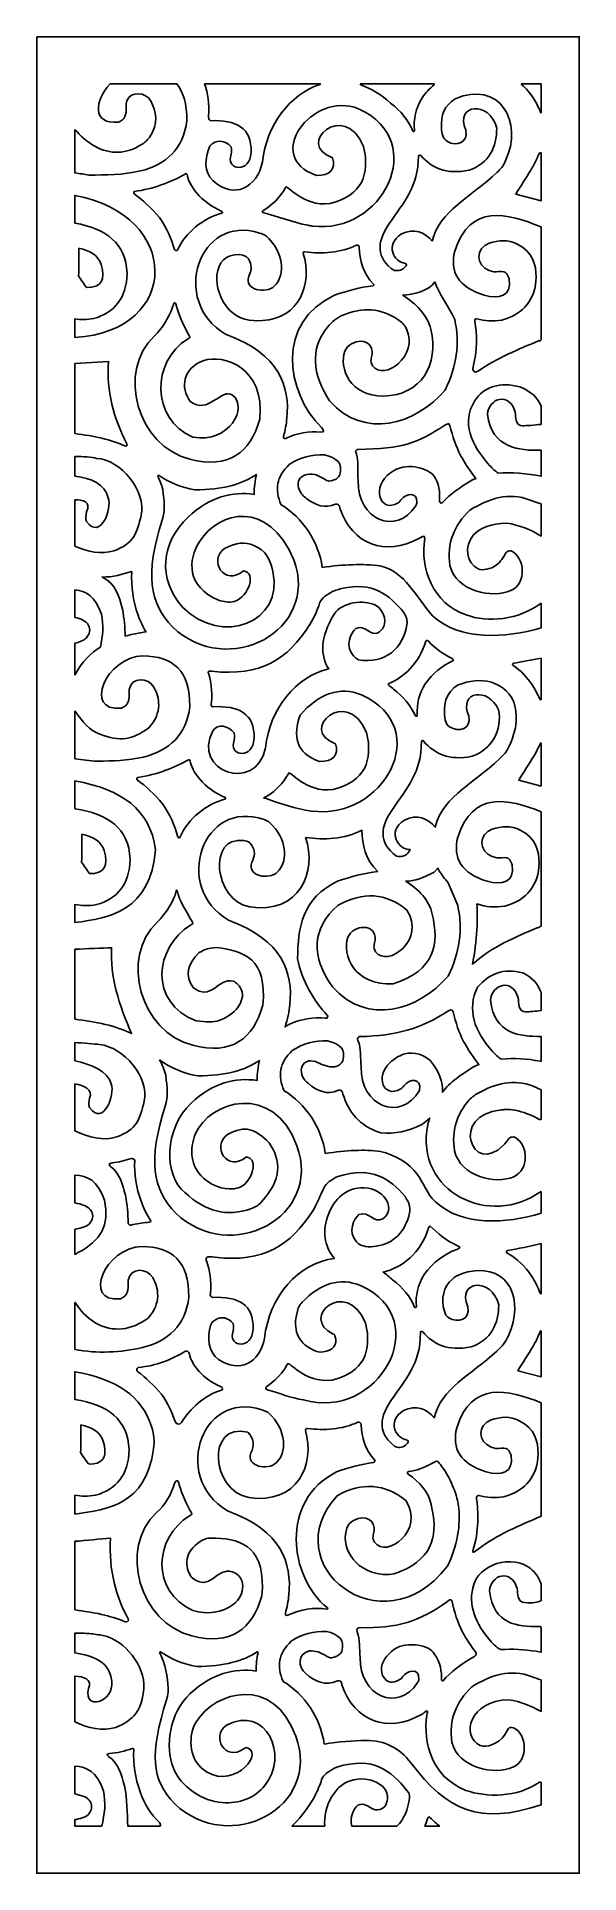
# Model space of a CAD drawing. Header units: centimetres. Extents: x -1.26 to 1.26, y -4.26 to 4.26.
import ezdxf

# ---------------------------------------------------------------- set-up
doc = ezdxf.new("R2010")
doc.units = ezdxf.units.CM
doc.header["$MEASUREMENT"] = 0
doc.layers.add('Layer 1', color=7, linetype='Continuous')

msp = doc.modelspace()

# ---------------------------------------------------------------- linework, layer by layer
at = {"layer": 'Layer 1', "color": 177}
for points, knots in [([(-1.25896, 4.26053), (-1.25896, 4.26053), (1.25897, 4.26053), (1.25897, 4.26053), (1.25897, 4.26053), (1.25897, 4.26053), (1.25897, -4.26054), (1.25897, -4.26054), (1.25897, -4.26054), (1.25897, -4.26054), (-1.25896, -4.26054), (-1.25896, -4.26054), (-1.25896, -4.26054), (-1.25896, -4.26054), (-1.25896, 4.26053), (-1.25896, 4.26053)], [0, 0, 0, 0, 0.2, 0.2, 0.2, 0.2, 0.4, 0.4, 0.4, 0.4, 0.6, 0.6, 0.6, 0.6, 1, 1, 1, 1]), ([(-0.91839, 4.04166), (-0.91839, 4.04166), (-0.60915, 4.04166), (-0.60915, 4.04166), (-0.60915, 4.04166), (-0.57756, 4.00403), (-0.56118, 3.94862), (-0.56287, 3.8713), (-0.56287, 3.8713), (-0.57588, 3.74084), (-0.65957, 3.66704), (-0.7777, 3.63769), (-0.7777, 3.63769), (-0.85909, 3.61929), (-0.93841, 3.61871), (-1.01739, 3.61858), (-1.01739, 3.61858), (-1.03774, 3.62237), (-1.05899, 3.62552), (-1.08134, 3.62828), (-1.08134, 3.62828), (-1.08134, 3.62828), (-1.08134, 3.8293), (-1.08134, 3.8293), (-1.08134, 3.8293), (-1.05707, 3.80046), (-1.02765, 3.77488), (-0.98903, 3.75276), (-0.98903, 3.75276), (-0.91812, 3.71186), (-0.84321, 3.71612), (-0.7727, 3.75982), (-0.7727, 3.75982), (-0.75691, 3.7696), (-0.74677, 3.77828), (-0.73613, 3.79347), (-0.73613, 3.79347), (-0.69172, 3.85684), (-0.70474, 3.91673), (-0.72959, 3.96251), (-0.72959, 3.96251), (-0.75247, 4.00465), (-0.82212, 4.0106), (-0.84062, 3.96257), (-0.84062, 3.96257), (-0.84423, 3.95318), (-0.84349, 3.94614), (-0.84322, 3.93634), (-0.84322, 3.93634), (-0.84212, 3.89621), (-0.84929, 3.8761), (-0.8799, 3.8644), (-0.8799, 3.8644), (-1.00285, 3.85157), (-0.99163, 3.9654), (-0.91839, 4.04166)], [0, 0, 0, 0, 0.0666667, 0.0666667, 0.0666667, 0.0666667, 0.1333333, 0.1333333, 0.1333333, 0.1333333, 0.2, 0.2, 0.2, 0.2, 0.2666667, 0.2666667, 0.2666667, 0.2666667, 0.3333333, 0.3333333, 0.3333333, 0.3333333, 0.4, 0.4, 0.4, 0.4, 0.4666667, 0.4666667, 0.4666667, 0.4666667, 0.5333333, 0.5333333, 0.5333333, 0.5333333, 0.6, 0.6, 0.6, 0.6, 0.6666667, 0.6666667, 0.6666667, 0.6666667, 0.7333333, 0.7333333, 0.7333333, 0.7333333, 0.8, 0.8, 0.8, 0.8, 0.8666667, 0.8666667, 0.8666667, 0.8666667, 1, 1, 1, 1]), ([(-0.4797, 4.04166), (-0.4797, 4.04166), (0.05773, 4.04166), (0.05773, 4.04166), (0.05773, 4.04166), (0.05719, 4.03968), (0.05476, 4.03779), (0.05492, 4.03852), (0.05492, 4.03852), (-0.08365, 3.99367), (-0.19317, 3.85155), (-0.21097, 3.68026), (-0.21097, 3.68026), (-0.23621, 3.55842), (-0.34422, 3.50446), (-0.44091, 3.59279), (-0.44091, 3.59279), (-0.48511, 3.63316), (-0.47884, 3.69651), (-0.45485, 3.75352), (-0.45485, 3.75352), (-0.42952, 3.78477), (-0.38326, 3.78157), (-0.35729, 3.74931), (-0.35729, 3.74931), (-0.35316, 3.732), (-0.35364, 3.72209), (-0.35947, 3.70195), (-0.35947, 3.70195), (-0.37626, 3.64387), (-0.26836, 3.62584), (-0.26439, 3.72399), (-0.26439, 3.72399), (-0.25953, 3.83967), (-0.33482, 3.87579), (-0.45306, 3.87087), (-0.45306, 3.87087), (-0.46029, 3.87447), (-0.46174, 3.88297), (-0.46194, 3.89164), (-0.46194, 3.89164), (-0.46194, 3.89164), (-0.46182, 3.89202), (-0.46182, 3.89202), (-0.46182, 3.89202), (-0.45794, 3.94917), (-0.46438, 3.99911), (-0.4797, 4.04166)], [0, 0, 0, 0, 0.0769231, 0.0769231, 0.0769231, 0.0769231, 0.1538462, 0.1538462, 0.1538462, 0.1538462, 0.2307692, 0.2307692, 0.2307692, 0.2307692, 0.3076923, 0.3076923, 0.3076923, 0.3076923, 0.3846154, 0.3846154, 0.3846154, 0.3846154, 0.4615385, 0.4615385, 0.4615385, 0.4615385, 0.5384615, 0.5384615, 0.5384615, 0.5384615, 0.6153846, 0.6153846, 0.6153846, 0.6153846, 0.6923077, 0.6923077, 0.6923077, 0.6923077, 0.7692308, 0.7692308, 0.7692308, 0.7692308, 0.8461538, 0.8461538, 0.8461538, 0.8461538, 1, 1, 1, 1]), ([(-0.20927, 3.44479), (-0.13892, 3.4265), (-0.07409, 3.39997), (0.00009, 3.38553), (0.00009, 3.38553), (0.00717, 3.38415), (0.01423, 3.38301), (0.02123, 3.38209), (0.02123, 3.38209), (0.34097, 3.3402), (0.5682, 3.77225), (0.23499, 3.92655), (0.23499, 3.92655), (0.01758, 4.01016), (-0.21169, 3.70182), (0.03988, 3.61697), (0.03988, 3.61697), (0.09943, 3.61548), (0.13132, 3.64503), (0.11358, 3.6987), (0.11358, 3.6987), (-0.06204, 3.76188), (0.16649, 3.96945), (0.25821, 3.75161), (0.25821, 3.75161), (0.28759, 3.62172), (0.25253, 3.52487), (0.10259, 3.48691), (0.10259, 3.48691), (-0.02818, 3.46969), (-0.098, 3.5802), (-0.10466, 3.5617), (-0.10466, 3.5617), (-0.10884, 3.55014), (-0.14598, 3.488), (-0.21, 3.45249), (-0.21, 3.45249), (-0.21193, 3.45125), (-0.21436, 3.4466), (-0.20927, 3.44479)], [0, 0, 0, 0, 0.0909091, 0.0909091, 0.0909091, 0.0909091, 0.1818182, 0.1818182, 0.1818182, 0.1818182, 0.2727273, 0.2727273, 0.2727273, 0.2727273, 0.3636364, 0.3636364, 0.3636364, 0.3636364, 0.4545455, 0.4545455, 0.4545455, 0.4545455, 0.5454545, 0.5454545, 0.5454545, 0.5454545, 0.6363636, 0.6363636, 0.6363636, 0.6363636, 0.7272727, 0.7272727, 0.7272727, 0.7272727, 0.8181818, 0.8181818, 0.8181818, 0.8181818, 1, 1, 1, 1]), ([(0.24176, 4.04166), (0.24176, 4.04166), (0.58606, 4.04166), (0.58606, 4.04166), (0.58606, 4.04166), (0.58648, 4.03966), (0.58605, 4.03748), (0.58515, 4.03703), (0.58515, 4.03703), (0.56471, 4.01991), (0.54609, 3.99995), (0.52996, 3.97719), (0.52996, 3.97719), (0.49899, 3.92798), (0.4897, 3.87734), (0.49366, 3.82687), (0.49366, 3.82687), (0.49247, 3.81859), (0.4897, 3.82002), (0.4868, 3.82264), (0.4868, 3.82264), (0.46548, 3.87261), (0.43164, 3.9156), (0.38364, 3.95186), (0.38364, 3.95186), (0.33889, 3.99305), (0.29255, 4.02059), (0.24637, 4.03645), (0.24637, 4.03645), (0.24374, 4.03739), (0.24172, 4.03966), (0.24176, 4.04166)], [0, 0, 0, 0, 0.1111111, 0.1111111, 0.1111111, 0.1111111, 0.2222222, 0.2222222, 0.2222222, 0.2222222, 0.3333333, 0.3333333, 0.3333333, 0.3333333, 0.4444444, 0.4444444, 0.4444444, 0.4444444, 0.5555556, 0.5555556, 0.5555556, 0.5555556, 0.6666667, 0.6666667, 0.6666667, 0.6666667, 0.7777778, 0.7777778, 0.7777778, 0.7777778, 1, 1, 1, 1]), ([(0.57662, 3.312), (0.54305, 3.35331), (0.49086, 3.37448), (0.43362, 3.34533), (0.43362, 3.34533), (0.35391, 3.29381), (0.4, 3.21557), (0.45048, 3.20879), (0.45048, 3.20879), (0.45388, 3.20863), (0.45936, 3.20538), (0.45515, 3.19825), (0.45515, 3.19825), (0.44495, 3.18236), (0.42824, 3.17457), (0.40883, 3.17557), (0.40883, 3.17557), (0.3979, 3.17612), (0.39387, 3.17891), (0.38569, 3.18575), (0.38569, 3.18575), (0.31061, 3.24837), (0.32601, 3.32142), (0.37899, 3.39484), (0.37899, 3.39484), (0.44284, 3.49251), (0.51176, 3.56209), (0.51267, 3.70634), (0.51267, 3.70634), (0.51412, 3.71077), (0.51706, 3.71305), (0.52341, 3.70972), (0.52341, 3.70972), (0.57595, 3.65184), (0.6372, 3.61966), (0.7483, 3.64112), (0.7483, 3.64112), (0.84233, 3.67575), (0.87476, 3.747), (0.87605, 3.83677), (0.87605, 3.83677), (0.84334, 3.96574), (0.67949, 3.95067), (0.73204, 3.82757), (0.73204, 3.82757), (0.74544, 3.76956), (0.68902, 3.74963), (0.6475, 3.77461), (0.6475, 3.77461), (0.62486, 3.78823), (0.62137, 3.81021), (0.61944, 3.83838), (0.61944, 3.83838), (0.61554, 3.89512), (0.63308, 3.94164), (0.68326, 3.97258), (0.68326, 3.97258), (0.88392, 4.06122), (1.0047, 3.87022), (0.91531, 3.68106), (0.91531, 3.68106), (0.90525, 3.65977), (0.89493, 3.64762), (0.87784, 3.63141), (0.87784, 3.63141), (0.75228, 3.51229), (0.60961, 3.45269), (0.57662, 3.312)], [0, 0, 0, 0, 0.0555556, 0.0555556, 0.0555556, 0.0555556, 0.1111111, 0.1111111, 0.1111111, 0.1111111, 0.1666667, 0.1666667, 0.1666667, 0.1666667, 0.2222222, 0.2222222, 0.2222222, 0.2222222, 0.2777778, 0.2777778, 0.2777778, 0.2777778, 0.3333333, 0.3333333, 0.3333333, 0.3333333, 0.3888889, 0.3888889, 0.3888889, 0.3888889, 0.4444444, 0.4444444, 0.4444444, 0.4444444, 0.5, 0.5, 0.5, 0.5, 0.5555556, 0.5555556, 0.5555556, 0.5555556, 0.6111111, 0.6111111, 0.6111111, 0.6111111, 0.6666667, 0.6666667, 0.6666667, 0.6666667, 0.7222222, 0.7222222, 0.7222222, 0.7222222, 0.7777778, 0.7777778, 0.7777778, 0.7777778, 0.8333333, 0.8333333, 0.8333333, 0.8333333, 0.8888889, 0.8888889, 0.8888889, 0.8888889, 1, 1, 1, 1]), ([(0.98953, 4.04166), (0.98953, 4.04166), (1.08134, 4.04166), (1.08134, 4.04166), (1.08134, 4.04166), (1.08134, 4.04166), (1.08134, 3.90715), (1.08134, 3.90715), (1.08134, 3.90715), (1.08003, 3.90802), (1.07875, 3.91), (1.07813, 3.91165), (1.07813, 3.91165), (1.07081, 3.93171), (1.06082, 3.95186), (1.04792, 3.97258), (1.04792, 3.97258), (1.03164, 3.99841), (1.01253, 4.02051), (0.99137, 4.03906), (0.99137, 4.03906), (0.99029, 4.04003), (0.98973, 4.04089), (0.98953, 4.04166)], [0, 0, 0, 0, 0.1428571, 0.1428571, 0.1428571, 0.1428571, 0.2857143, 0.2857143, 0.2857143, 0.2857143, 0.4285714, 0.4285714, 0.4285714, 0.4285714, 0.5714286, 0.5714286, 0.5714286, 0.5714286, 0.7142857, 0.7142857, 0.7142857, 0.7142857, 1, 1, 1, 1]), ([(1.08134, 3.72194), (1.08134, 3.72194), (1.08134, 3.49883), (1.08134, 3.49883), (1.08134, 3.49883), (1.08134, 3.49883), (0.96431, 3.53064), (0.96431, 3.53064), (0.96431, 3.53064), (0.98754, 3.56747), (1.01076, 3.6043), (1.03399, 3.64112), (1.03399, 3.64112), (1.04893, 3.66634), (1.06143, 3.69099), (1.07107, 3.71533), (1.07107, 3.71533), (1.07625, 3.72302), (1.07933, 3.72369), (1.08134, 3.72194)], [0, 0, 0, 0, 0.1666667, 0.1666667, 0.1666667, 0.1666667, 0.3333333, 0.3333333, 0.3333333, 0.3333333, 0.5, 0.5, 0.5, 0.5, 0.6666667, 0.6666667, 0.6666667, 0.6666667, 1, 1, 1, 1]), ([(-0.61995, 3.27358), (-0.61519, 3.26832), (-0.61055, 3.26583), (-0.60605, 3.27047), (-0.60605, 3.27047), (-0.56923, 3.35163), (-0.48646, 3.41869), (-0.39996, 3.44241), (-0.39996, 3.44241), (-0.39427, 3.44403), (-0.3978, 3.44892), (-0.39979, 3.45005), (-0.39979, 3.45005), (-0.49734, 3.49209), (-0.55623, 3.57476), (-0.56115, 3.62204), (-0.56115, 3.62204), (-0.56122, 3.62528), (-0.56498, 3.62564), (-0.56557, 3.62572), (-0.56557, 3.62572), (-0.63988, 3.58318), (-0.71957, 3.55459), (-0.8054, 3.5425), (-0.8054, 3.5425), (-0.80985, 3.54063), (-0.80851, 3.53443), (-0.80692, 3.5318), (-0.80692, 3.5318), (-0.76905, 3.50389), (-0.72981, 3.46795), (-0.68851, 3.42116), (-0.68851, 3.42116), (-0.65643, 3.37371), (-0.63358, 3.32452), (-0.61995, 3.27358)], [0, 0, 0, 0, 0.1, 0.1, 0.1, 0.1, 0.2, 0.2, 0.2, 0.2, 0.3, 0.3, 0.3, 0.3, 0.4, 0.4, 0.4, 0.4, 0.5, 0.5, 0.5, 0.5, 0.6, 0.6, 0.6, 0.6, 0.7, 0.7, 0.7, 0.7, 0.8, 0.8, 0.8, 0.8, 1, 1, 1, 1]), ([(-1.08134, 2.86446), (-1.08134, 2.86446), (-1.08134, 2.95125), (-1.08134, 2.95125), (-1.08134, 2.95125), (-1.05458, 2.94767), (-1.02621, 2.94728), (-0.99486, 2.95282), (-0.99486, 2.95282), (-0.8996, 2.98021), (-0.84202, 3.04493), (-0.8395, 3.16422), (-0.8395, 3.16422), (-0.8453, 3.30179), (-0.9362, 3.37049), (-1.08134, 3.3953), (-1.08134, 3.3953), (-1.08134, 3.3953), (-1.08134, 3.52415), (-1.08134, 3.52415), (-1.08134, 3.52415), (-0.59128, 3.43522), (-0.58152, 2.898), (-1.08134, 2.86446)], [0, 0, 0, 0, 0.1428571, 0.1428571, 0.1428571, 0.1428571, 0.2857143, 0.2857143, 0.2857143, 0.2857143, 0.4285714, 0.4285714, 0.4285714, 0.4285714, 0.5714286, 0.5714286, 0.5714286, 0.5714286, 0.7142857, 0.7142857, 0.7142857, 0.7142857, 1, 1, 1, 1]), ([(0.3051, 3.11128), (0.253, 3.16453), (0.24025, 3.22189), (0.23672, 3.28505), (0.23672, 3.28505), (0.23668, 3.29494), (0.22836, 3.29489), (0.22583, 3.29307), (0.22583, 3.29307), (0.15087, 3.25755), (0.06529, 3.25183), (-0.01393, 3.26305), (-0.01393, 3.26305), (-0.02066, 3.26472), (-0.02267, 3.25947), (-0.02173, 3.25504), (-0.02173, 3.25504), (0.02037, 3.11421), (-0.03736, 2.95443), (-0.21125, 2.94366), (-0.21125, 2.94366), (-0.26796, 2.94015), (-0.32246, 2.94953), (-0.36371, 2.99166), (-0.36371, 2.99166), (-0.45017, 3.07998), (-0.44915, 3.25663), (-0.31737, 3.25011), (-0.31737, 3.25011), (-0.29811, 3.24622), (-0.28966, 3.24516), (-0.27638, 3.2301), (-0.27638, 3.2301), (-0.25993, 3.20423), (-0.25937, 3.1773), (-0.27472, 3.14932), (-0.27472, 3.14932), (-0.29692, 3.08483), (-0.19696, 3.06492), (-0.15516, 3.10443), (-0.15516, 3.10443), (-0.11175, 3.14545), (-0.10366, 3.24034), (-0.18134, 3.32386), (-0.18134, 3.32386), (-0.19487, 3.33841), (-0.20573, 3.34316), (-0.22484, 3.34941), (-0.22484, 3.34941), (-0.50331, 3.44064), (-0.64436, 3.03526), (-0.38224, 2.88037), (-0.38224, 2.88037), (-0.13003, 2.78769), (-0.084, 2.6373), (-0.09804, 2.49045), (-0.09804, 2.49045), (-0.10057, 2.46292), (-0.10547, 2.4347), (-0.11356, 2.40691), (-0.11356, 2.40691), (-0.11501, 2.40225), (-0.11444, 2.39223), (-0.10223, 2.39675), (-0.10223, 2.39675), (-0.05094, 2.42192), (0.00582, 2.43183), (0.05836, 2.42635), (0.05836, 2.42635), (0.07941, 2.42305), (0.073, 2.43926), (0.06338, 2.44705), (0.06338, 2.44705), (-0.10636, 2.61347), (-0.14799, 2.93719), (0.1235, 3.06108), (0.1235, 3.06108), (0.18153, 3.08171), (0.2407, 3.09779), (0.30206, 3.1052), (0.30206, 3.1052), (0.30755, 3.10588), (0.3056, 3.11068), (0.3051, 3.11128)], [0, 0, 0, 0, 0.0454545, 0.0454545, 0.0454545, 0.0454545, 0.0909091, 0.0909091, 0.0909091, 0.0909091, 0.1363636, 0.1363636, 0.1363636, 0.1363636, 0.1818182, 0.1818182, 0.1818182, 0.1818182, 0.2272727, 0.2272727, 0.2272727, 0.2272727, 0.2727273, 0.2727273, 0.2727273, 0.2727273, 0.3181818, 0.3181818, 0.3181818, 0.3181818, 0.3636364, 0.3636364, 0.3636364, 0.3636364, 0.4090909, 0.4090909, 0.4090909, 0.4090909, 0.4545455, 0.4545455, 0.4545455, 0.4545455, 0.5, 0.5, 0.5, 0.5, 0.5454545, 0.5454545, 0.5454545, 0.5454545, 0.5909091, 0.5909091, 0.5909091, 0.5909091, 0.6363636, 0.6363636, 0.6363636, 0.6363636, 0.6818182, 0.6818182, 0.6818182, 0.6818182, 0.7272727, 0.7272727, 0.7272727, 0.7272727, 0.7727273, 0.7727273, 0.7727273, 0.7727273, 0.8181818, 0.8181818, 0.8181818, 0.8181818, 0.8636364, 0.8636364, 0.8636364, 0.8636364, 0.9090909, 0.9090909, 0.9090909, 0.9090909, 1, 1, 1, 1]), ([(1.08134, 3.37816), (1.08134, 3.37816), (1.08134, 2.85387), (1.08134, 2.85387), (1.08134, 2.85387), (1.07793, 2.85105), (1.07452, 2.8483), (1.06996, 2.84943), (1.06996, 2.84943), (0.97909, 2.81045), (0.87409, 2.76997), (0.78928, 2.70861), (0.78928, 2.70861), (0.76931, 2.69457), (0.76438, 2.71892), (0.76451, 2.72102), (0.76451, 2.72102), (0.78739, 2.803), (0.78366, 2.88656), (0.77389, 2.93928), (0.77389, 2.93928), (0.7727, 2.94427), (0.77424, 2.95375), (0.78289, 2.95197), (0.78289, 2.95197), (0.82001, 2.94129), (0.85875, 2.93977), (0.89927, 2.94599), (0.89927, 2.94599), (1.00333, 2.97212), (1.05636, 3.04631), (1.05857, 3.14517), (1.05857, 3.14517), (1.05983, 3.20106), (1.04218, 3.26366), (0.97127, 3.29816), (0.97127, 3.29816), (0.92791, 3.32156), (0.88456, 3.31619), (0.84121, 3.30277), (0.84121, 3.30277), (0.77859, 3.2801), (0.77628, 3.19961), (0.84121, 3.17617), (0.84121, 3.17617), (0.85427, 3.17067), (0.87166, 3.16789), (0.8856, 3.17054), (0.8856, 3.17054), (0.92558, 3.17816), (0.92701, 3.14785), (0.93411, 3.13704), (0.93411, 3.13704), (0.94797, 3.05647), (0.885, 3.04164), (0.81798, 3.06108), (0.81798, 3.06108), (0.6965, 3.09821), (0.65761, 3.16929), (0.68094, 3.26594), (0.68094, 3.26594), (0.75222, 3.48762), (0.92362, 3.44288), (1.08134, 3.37816)], [0, 0, 0, 0, 0.0588235, 0.0588235, 0.0588235, 0.0588235, 0.1176471, 0.1176471, 0.1176471, 0.1176471, 0.1764706, 0.1764706, 0.1764706, 0.1764706, 0.2352941, 0.2352941, 0.2352941, 0.2352941, 0.2941176, 0.2941176, 0.2941176, 0.2941176, 0.3529412, 0.3529412, 0.3529412, 0.3529412, 0.4117647, 0.4117647, 0.4117647, 0.4117647, 0.4705882, 0.4705882, 0.4705882, 0.4705882, 0.5294118, 0.5294118, 0.5294118, 0.5294118, 0.5882353, 0.5882353, 0.5882353, 0.5882353, 0.6470588, 0.6470588, 0.6470588, 0.6470588, 0.7058824, 0.7058824, 0.7058824, 0.7058824, 0.7647059, 0.7647059, 0.7647059, 0.7647059, 0.8235294, 0.8235294, 0.8235294, 0.8235294, 0.8823529, 0.8823529, 0.8823529, 0.8823529, 1, 1, 1, 1]), ([(-1.06326, 3.27912), (-1.06365, 3.23622), (-1.06403, 3.19333), (-1.06442, 3.15044), (-1.06442, 3.15044), (-1.05244, 3.13243), (-1.04046, 3.11443), (-1.02847, 3.09644), (-1.02847, 3.09644), (-0.95785, 3.09572), (-0.93796, 3.13354), (-0.96007, 3.20328), (-0.96007, 3.20328), (-0.9736, 3.24753), (-1.01264, 3.26859), (-1.06326, 3.27912)], [0, 0, 0, 0, 0.2, 0.2, 0.2, 0.2, 0.4, 0.4, 0.4, 0.4, 0.6, 0.6, 0.6, 0.6, 1, 1, 1, 1]), ([(0.58938, 3.12257), (0.55951, 3.08275), (0.4878, 3.06109), (0.43983, 3.06169), (0.43983, 3.06169), (0.5001, 3.02205), (0.55545, 2.96969), (0.56969, 2.90346), (0.56969, 2.90346), (0.60865, 2.73876), (0.52544, 2.59643), (0.3505, 2.59329), (0.3505, 2.59329), (0.19453, 2.59046), (0.14243, 2.72505), (0.17149, 2.80123), (0.17149, 2.80123), (0.19407, 2.86039), (0.30539, 2.86962), (0.29752, 2.78778), (0.29752, 2.78778), (0.29579, 2.76973), (0.2853, 2.75548), (0.30002, 2.73423), (0.30002, 2.73423), (0.35139, 2.66013), (0.51712, 2.77945), (0.45682, 2.90565), (0.45682, 2.90565), (0.44717, 2.92584), (0.4357, 2.9353), (0.41725, 2.94787), (0.41725, 2.94787), (0.33833, 3.00166), (0.2532, 3.00736), (0.16231, 2.96844), (0.16231, 2.96844), (0.13056, 2.95485), (0.11264, 2.9402), (0.09088, 2.91324), (0.09088, 2.91324), (0.00783, 2.81032), (0.01978, 2.69527), (0.10027, 2.5708), (0.10027, 2.5708), (0.26176, 2.39018), (0.49692, 2.4599), (0.63681, 2.62144), (0.63681, 2.62144), (0.68896, 2.72891), (0.70609, 2.83777), (0.68094, 2.9483), (0.68094, 2.9483), (0.65787, 3.00347), (0.60403, 3.0713), (0.58938, 3.12257)], [0, 0, 0, 0, 0.0666667, 0.0666667, 0.0666667, 0.0666667, 0.1333333, 0.1333333, 0.1333333, 0.1333333, 0.2, 0.2, 0.2, 0.2, 0.2666667, 0.2666667, 0.2666667, 0.2666667, 0.3333333, 0.3333333, 0.3333333, 0.3333333, 0.4, 0.4, 0.4, 0.4, 0.4666667, 0.4666667, 0.4666667, 0.4666667, 0.5333333, 0.5333333, 0.5333333, 0.5333333, 0.6, 0.6, 0.6, 0.6, 0.6666667, 0.6666667, 0.6666667, 0.6666667, 0.7333333, 0.7333333, 0.7333333, 0.7333333, 0.8, 0.8, 0.8, 0.8, 0.8666667, 0.8666667, 0.8666667, 0.8666667, 1, 1, 1, 1]), ([(-0.61301, 3.02195), (-0.61861, 3.03187), (-0.62346, 3.02227), (-0.62395, 3.02094), (-0.62395, 3.02094), (-0.62526, 3.01613), (-0.62663, 3.01132), (-0.62807, 3.00649), (-0.62807, 3.00649), (-0.64658, 2.95419), (-0.67477, 2.90989), (-0.71176, 2.87287), (-0.71176, 2.87287), (-0.89142, 2.70699), (-0.7902, 2.36057), (-0.54786, 2.3004), (-0.54786, 2.3004), (-0.36854, 2.2527), (-0.26664, 2.331), (-0.22358, 2.48585), (-0.22358, 2.48585), (-0.19957, 2.72695), (-0.39251, 2.78996), (-0.48395, 2.75768), (-0.48395, 2.75768), (-0.58201, 2.72308), (-0.59313, 2.63023), (-0.54669, 2.56879), (-0.54669, 2.56879), (-0.46383, 2.50218), (-0.40104, 2.63448), (-0.35062, 2.59759), (-0.35062, 2.59759), (-0.27505, 2.54229), (-0.36513, 2.37184), (-0.53509, 2.40291), (-0.53509, 2.40291), (-0.73022, 2.48916), (-0.72568, 2.75582), (-0.55865, 2.85754), (-0.55865, 2.85754), (-0.54261, 2.86729), (-0.54871, 2.86715), (-0.5574, 2.88348), (-0.5574, 2.88348), (-0.5812, 2.92817), (-0.60058, 2.97412), (-0.61301, 3.02195)], [0, 0, 0, 0, 0.0769231, 0.0769231, 0.0769231, 0.0769231, 0.1538462, 0.1538462, 0.1538462, 0.1538462, 0.2307692, 0.2307692, 0.2307692, 0.2307692, 0.3076923, 0.3076923, 0.3076923, 0.3076923, 0.3846154, 0.3846154, 0.3846154, 0.3846154, 0.4615385, 0.4615385, 0.4615385, 0.4615385, 0.5384615, 0.5384615, 0.5384615, 0.5384615, 0.6153846, 0.6153846, 0.6153846, 0.6153846, 0.6923077, 0.6923077, 0.6923077, 0.6923077, 0.7692308, 0.7692308, 0.7692308, 0.7692308, 0.8461538, 0.8461538, 0.8461538, 0.8461538, 1, 1, 1, 1]), ([(-1.08134, 2.4193), (-1.08134, 2.4193), (-1.08134, 2.74427), (-1.08134, 2.74427), (-1.08134, 2.74427), (-1.08134, 2.74427), (-0.92563, 2.75308), (-0.92563, 2.75308), (-0.92563, 2.75308), (-0.93699, 2.61893), (-0.90186, 2.48997), (-0.84036, 2.37171), (-0.84036, 2.37171), (-0.83806, 2.36563), (-0.84001, 2.36184), (-0.846, 2.36053), (-0.846, 2.36053), (-0.91383, 2.39185), (-0.99524, 2.40818), (-1.08134, 2.4193)], [0, 0, 0, 0, 0.1666667, 0.1666667, 0.1666667, 0.1666667, 0.3333333, 0.3333333, 0.3333333, 0.3333333, 0.5, 0.5, 0.5, 0.5, 0.6666667, 0.6666667, 0.6666667, 0.6666667, 1, 1, 1, 1]), ([(1.08134, 2.54862), (1.08134, 2.54862), (1.08134, 2.46183), (1.08134, 2.46183), (1.08134, 2.46183), (1.05255, 2.45896), (1.01335, 2.45513), (0.99541, 2.4557), (0.99541, 2.4557), (0.98193, 2.45598), (0.96961, 2.46381), (0.96538, 2.48089), (0.96538, 2.48089), (0.96422, 2.49386), (0.96306, 2.50684), (0.96191, 2.51982), (0.96191, 2.51982), (0.93414, 2.61342), (0.83954, 2.58498), (0.83308, 2.50894), (0.83308, 2.50894), (0.85255, 2.34867), (0.98087, 2.34067), (1.08134, 2.34165), (1.08134, 2.34165), (1.08134, 2.34165), (1.08134, 2.22144), (1.08134, 2.22144), (1.08134, 2.22144), (1.02072, 2.23297), (0.93871, 2.2422), (0.88242, 2.23533), (0.88242, 2.23533), (0.86974, 2.24427), (0.85645, 2.25607), (0.84271, 2.27152), (0.84271, 2.27152), (0.75789, 2.36693), (0.71093, 2.47168), (0.77315, 2.57024), (0.77315, 2.57024), (0.81615, 2.63837), (0.89276, 2.66082), (0.983, 2.63572), (0.983, 2.63572), (1.03402, 2.61569), (1.06694, 2.58542), (1.08134, 2.54862)], [0, 0, 0, 0, 0.0769231, 0.0769231, 0.0769231, 0.0769231, 0.1538462, 0.1538462, 0.1538462, 0.1538462, 0.2307692, 0.2307692, 0.2307692, 0.2307692, 0.3076923, 0.3076923, 0.3076923, 0.3076923, 0.3846154, 0.3846154, 0.3846154, 0.3846154, 0.4615385, 0.4615385, 0.4615385, 0.4615385, 0.5384615, 0.5384615, 0.5384615, 0.5384615, 0.6153846, 0.6153846, 0.6153846, 0.6153846, 0.6923077, 0.6923077, 0.6923077, 0.6923077, 0.7692308, 0.7692308, 0.7692308, 0.7692308, 0.8461538, 0.8461538, 0.8461538, 0.8461538, 1, 1, 1, 1]), ([(0.63799, 2.46034), (0.63698, 2.45966), (0.63597, 2.45899), (0.63497, 2.45833), (0.63497, 2.45833), (0.51038, 2.37521), (0.44288, 2.34943), (0.22931, 2.34515), (0.22931, 2.34515), (0.2256, 2.34501), (0.21861, 2.33923), (0.22155, 2.33287), (0.22155, 2.33287), (0.23858, 2.29296), (0.22807, 2.24268), (0.23283, 2.20029), (0.23283, 2.20029), (0.22883, 2.01961), (0.40936, 1.94339), (0.49987, 2.08427), (0.49987, 2.08427), (0.50355, 2.08999), (0.50484, 2.09337), (0.50535, 2.10024), (0.50535, 2.10024), (0.50906, 2.14948), (0.45507, 2.14482), (0.43147, 2.11215), (0.43147, 2.11215), (0.4269, 2.10582), (0.42556, 2.10285), (0.41868, 2.0985), (0.41868, 2.0985), (0.33309, 2.04438), (0.29355, 2.1757), (0.38218, 2.23726), (0.38218, 2.23726), (0.45623, 2.29118), (0.54571, 2.25985), (0.57877, 2.22927), (0.57877, 2.22927), (0.61303, 2.18868), (0.611, 2.1463), (0.61078, 2.10499), (0.61078, 2.10499), (0.61118, 2.10024), (0.61511, 2.0913), (0.62456, 2.10021), (0.62456, 2.10021), (0.65794, 2.13784), (0.70131, 2.16736), (0.76332, 2.20482), (0.76332, 2.20482), (0.7687, 2.20695), (0.77406, 2.20896), (0.77942, 2.21088), (0.77942, 2.21088), (0.75347, 2.24421), (0.72921, 2.27923), (0.70823, 2.31748), (0.70823, 2.31748), (0.68718, 2.35948), (0.67063, 2.4061), (0.65894, 2.45737), (0.65894, 2.45737), (0.65669, 2.45978), (0.65533, 2.47099), (0.63799, 2.46034)], [0, 0, 0, 0, 0.0555556, 0.0555556, 0.0555556, 0.0555556, 0.1111111, 0.1111111, 0.1111111, 0.1111111, 0.1666667, 0.1666667, 0.1666667, 0.1666667, 0.2222222, 0.2222222, 0.2222222, 0.2222222, 0.2777778, 0.2777778, 0.2777778, 0.2777778, 0.3333333, 0.3333333, 0.3333333, 0.3333333, 0.3888889, 0.3888889, 0.3888889, 0.3888889, 0.4444444, 0.4444444, 0.4444444, 0.4444444, 0.5, 0.5, 0.5, 0.5, 0.5555556, 0.5555556, 0.5555556, 0.5555556, 0.6111111, 0.6111111, 0.6111111, 0.6111111, 0.6666667, 0.6666667, 0.6666667, 0.6666667, 0.7222222, 0.7222222, 0.7222222, 0.7222222, 0.7777778, 0.7777778, 0.7777778, 0.7777778, 0.8333333, 0.8333333, 0.8333333, 0.8333333, 0.8888889, 0.8888889, 0.8888889, 0.8888889, 1, 1, 1, 1]), ([(-1.08134, 1.89682), (-1.08134, 1.89682), (-1.08134, 2.11148), (-1.08134, 2.11148), (-1.08134, 2.11148), (-1.04645, 2.11272), (-1.00548, 2.10488), (-1.02732, 2.05553), (-1.02732, 2.05553), (-1.03156, 2.03944), (-1.03195, 2.02489), (-1.02847, 2.01186), (-1.02847, 2.01186), (-0.96122, 1.9217), (-0.90779, 2.07264), (-0.92761, 2.12101), (-0.92761, 2.12101), (-0.94292, 2.18687), (-1.00491, 2.21085), (-1.08134, 2.22189), (-1.08134, 2.22189), (-1.08134, 2.22189), (-1.08134, 2.31281), (-1.08134, 2.31281), (-1.08134, 2.31281), (-1.04459, 2.31247), (-1.00096, 2.3118), (-0.98101, 2.3038), (-0.98101, 2.3038), (-0.8695, 2.29983), (-0.7492, 2.1498), (-0.77428, 2.04025), (-0.77428, 2.04025), (-0.79336, 1.95687), (-0.80936, 1.90878), (-0.90081, 1.87567), (-0.90081, 1.87567), (-0.96099, 1.85621), (-1.02117, 1.87039), (-1.08134, 1.89682)], [0, 0, 0, 0, 0.0909091, 0.0909091, 0.0909091, 0.0909091, 0.1818182, 0.1818182, 0.1818182, 0.1818182, 0.2727273, 0.2727273, 0.2727273, 0.2727273, 0.3636364, 0.3636364, 0.3636364, 0.3636364, 0.4545455, 0.4545455, 0.4545455, 0.4545455, 0.5454545, 0.5454545, 0.5454545, 0.5454545, 0.6363636, 0.6363636, 0.6363636, 0.6363636, 0.7272727, 0.7272727, 0.7272727, 0.7272727, 0.8181818, 0.8181818, 0.8181818, 0.8181818, 1, 1, 1, 1]), ([(1.08134, 1.63269), (1.08134, 1.63269), (1.08134, 1.51759), (1.08134, 1.51759), (1.08134, 1.51759), (0.91644, 1.46895), (0.70469, 1.45695), (0.57751, 1.57414), (0.57751, 1.57414), (0.50393, 1.65834), (0.44992, 1.77998), (0.33379, 1.80511), (0.33379, 1.80511), (0.25741, 1.81589), (0.16388, 1.81236), (0.06632, 1.79827), (0.06632, 1.79827), (0.04907, 1.92047), (-0.02511, 2.02848), (-0.12487, 2.08923), (-0.12487, 2.08923), (-0.15552, 2.15823), (-0.14658, 2.21956), (-0.08678, 2.27619), (-0.08678, 2.27619), (-0.03594, 2.30888), (0.01685, 2.32207), (0.07698, 2.32108), (0.07698, 2.32108), (0.13356, 2.30677), (0.16318, 2.28163), (0.14782, 2.22784), (0.14782, 2.22784), (0.14117, 2.21349), (0.12728, 2.20414), (0.10612, 2.19975), (0.10612, 2.19975), (0.0942, 2.19729), (0.09127, 2.19937), (0.08081, 2.20534), (0.08081, 2.20534), (0.06419, 2.21482), (0.04854, 2.22468), (0.03048, 2.22946), (0.03048, 2.22946), (0.01759, 2.23288), (-0.00354, 2.23108), (-0.0162, 2.22598), (-0.0162, 2.22598), (-0.04836, 2.21302), (-0.05244, 2.18643), (-0.03981, 2.15743), (-0.03981, 2.15743), (-0.03218, 2.13993), (-0.02065, 2.12742), (-0.00507, 2.11642), (-0.00507, 2.11642), (0.03526, 2.08795), (0.07839, 2.06857), (0.12691, 2.09204), (0.12691, 2.09204), (0.13942, 2.09379), (0.14753, 2.08928), (0.14782, 2.07363), (0.14782, 2.07363), (0.2071, 1.90137), (0.35776, 1.8501), (0.5148, 1.93322), (0.5148, 1.93322), (0.52406, 1.93753), (0.54279, 1.95211), (0.54148, 1.93318), (0.54148, 1.93318), (0.52111, 1.79381), (0.57744, 1.63027), (0.73458, 1.57781), (0.73458, 1.57781), (0.83285, 1.54183), (0.97747, 1.55283), (1.08134, 1.63269)], [0, 0, 0, 0, 0.047619, 0.047619, 0.047619, 0.047619, 0.0952381, 0.0952381, 0.0952381, 0.0952381, 0.1428571, 0.1428571, 0.1428571, 0.1428571, 0.1904762, 0.1904762, 0.1904762, 0.1904762, 0.2380952, 0.2380952, 0.2380952, 0.2380952, 0.2857143, 0.2857143, 0.2857143, 0.2857143, 0.3333333, 0.3333333, 0.3333333, 0.3333333, 0.3809524, 0.3809524, 0.3809524, 0.3809524, 0.4285714, 0.4285714, 0.4285714, 0.4285714, 0.4761905, 0.4761905, 0.4761905, 0.4761905, 0.5238095, 0.5238095, 0.5238095, 0.5238095, 0.5714286, 0.5714286, 0.5714286, 0.5714286, 0.6190476, 0.6190476, 0.6190476, 0.6190476, 0.6666667, 0.6666667, 0.6666667, 0.6666667, 0.7142857, 0.7142857, 0.7142857, 0.7142857, 0.7619048, 0.7619048, 0.7619048, 0.7619048, 0.8095238, 0.8095238, 0.8095238, 0.8095238, 0.8571429, 0.8571429, 0.8571429, 0.8571429, 0.9047619, 0.9047619, 0.9047619, 0.9047619, 1, 1, 1, 1]), ([(-0.69653, 2.22123), (-0.68755, 2.20296), (-0.68012, 2.18297), (-0.67441, 2.16109), (-0.67441, 2.16109), (-0.66645, 2.10159), (-0.6631, 2.06196), (-0.67704, 2.01777), (-0.67704, 2.01777), (-0.75626, 1.76663), (-0.73686, 1.63429), (-0.62796, 1.5212), (-0.62796, 1.5212), (-0.37273, 1.27866), (0.05546, 1.50406), (-0.06587, 1.83424), (-0.06587, 1.83424), (-0.18422, 2.11449), (-0.41221, 2.06077), (-0.5025, 1.92021), (-0.5025, 1.92021), (-0.55868, 1.83278), (-0.56371, 1.70849), (-0.41564, 1.64684), (-0.41564, 1.64684), (-0.38893, 1.63887), (-0.36898, 1.63392), (-0.34248, 1.63962), (-0.34248, 1.63962), (-0.27255, 1.666), (-0.23861, 1.77351), (-0.29931, 1.78239), (-0.29931, 1.78239), (-0.38981, 1.70833), (-0.46299, 1.83144), (-0.38814, 1.886), (-0.38814, 1.886), (-0.32907, 1.91659), (-0.29424, 1.91671), (-0.25146, 1.90008), (-0.25146, 1.90008), (-0.19625, 1.8786), (-0.17591, 1.8344), (-0.16336, 1.77975), (-0.16336, 1.77975), (-0.10892, 1.54253), (-0.39968, 1.43042), (-0.58207, 1.61388), (-0.58207, 1.61388), (-0.69888, 1.74521), (-0.68249, 1.91292), (-0.55595, 2.03219), (-0.55595, 2.03219), (-0.45732, 2.12517), (-0.34891, 2.15295), (-0.25041, 2.13655), (-0.25041, 2.13655), (-0.24983, 2.17023), (-0.24661, 2.20097), (-0.23943, 2.22927), (-0.23943, 2.22927), (-0.30423, 2.18529), (-0.39628, 2.1574), (-0.52579, 2.15871), (-0.52579, 2.15871), (-0.58911, 2.16811), (-0.64211, 2.19184), (-0.69119, 2.22503), (-0.69119, 2.22503), (-0.69574, 2.22649), (-0.69751, 2.22522), (-0.69653, 2.22123)], [0, 0, 0, 0, 0.0526316, 0.0526316, 0.0526316, 0.0526316, 0.1052632, 0.1052632, 0.1052632, 0.1052632, 0.1578947, 0.1578947, 0.1578947, 0.1578947, 0.2105263, 0.2105263, 0.2105263, 0.2105263, 0.2631579, 0.2631579, 0.2631579, 0.2631579, 0.3157895, 0.3157895, 0.3157895, 0.3157895, 0.3684211, 0.3684211, 0.3684211, 0.3684211, 0.4210526, 0.4210526, 0.4210526, 0.4210526, 0.4736842, 0.4736842, 0.4736842, 0.4736842, 0.5263158, 0.5263158, 0.5263158, 0.5263158, 0.5789474, 0.5789474, 0.5789474, 0.5789474, 0.6315789, 0.6315789, 0.6315789, 0.6315789, 0.6842105, 0.6842105, 0.6842105, 0.6842105, 0.7368421, 0.7368421, 0.7368421, 0.7368421, 0.7894737, 0.7894737, 0.7894737, 0.7894737, 0.8421053, 0.8421053, 0.8421053, 0.8421053, 0.8947368, 0.8947368, 0.8947368, 0.8947368, 1, 1, 1, 1]), ([(1.08134, 2.09283), (1.08134, 2.09283), (1.08134, 1.94393), (1.08134, 1.94393), (1.08134, 1.94393), (1.03363, 1.97333), (0.98068, 1.99549), (0.92245, 2.00341), (0.92245, 2.00341), (0.85111, 2.00336), (0.79758, 1.98272), (0.76875, 1.94889), (0.76875, 1.94889), (0.72376, 1.89611), (0.73369, 1.81836), (0.79004, 1.79164), (0.79004, 1.79164), (0.80954, 1.78248), (0.84723, 1.78957), (0.87447, 1.80951), (0.87447, 1.80951), (0.89417, 1.82393), (0.90712, 1.84562), (0.91856, 1.86665), (0.91856, 1.86665), (0.9235, 1.8714), (0.9323, 1.87653), (0.94307, 1.87498), (0.94307, 1.87498), (1.00624, 1.84593), (1.01762, 1.72489), (0.94108, 1.69042), (0.94108, 1.69042), (0.85804, 1.65301), (0.68644, 1.6868), (0.65881, 1.80662), (0.65881, 1.80662), (0.64215, 1.91046), (0.67873, 1.99429), (0.75171, 2.06442), (0.75171, 2.06442), (0.83959, 2.11715), (0.93018, 2.14976), (1.03044, 2.11045), (1.03044, 2.11045), (1.03984, 2.10631), (1.06299, 2.09902), (1.08134, 2.09283)], [0, 0, 0, 0, 0.0769231, 0.0769231, 0.0769231, 0.0769231, 0.1538462, 0.1538462, 0.1538462, 0.1538462, 0.2307692, 0.2307692, 0.2307692, 0.2307692, 0.3076923, 0.3076923, 0.3076923, 0.3076923, 0.3846154, 0.3846154, 0.3846154, 0.3846154, 0.4615385, 0.4615385, 0.4615385, 0.4615385, 0.5384615, 0.5384615, 0.5384615, 0.5384615, 0.6153846, 0.6153846, 0.6153846, 0.6153846, 0.6923077, 0.6923077, 0.6923077, 0.6923077, 0.7692308, 0.7692308, 0.7692308, 0.7692308, 0.8461538, 0.8461538, 0.8461538, 0.8461538, 1, 1, 1, 1]), ([(-0.84825, 1.47862), (-0.81738, 1.48807), (-0.78508, 1.4949), (-0.75114, 1.4987), (-0.75114, 1.4987), (-0.76598, 1.52228), (-0.77843, 1.54818), (-0.78823, 1.57645), (-0.78823, 1.57645), (-0.81323, 1.64434), (-0.8209, 1.71031), (-0.81785, 1.77939), (-0.81785, 1.77939), (-0.86345, 1.76539), (-0.90418, 1.75276), (-0.95542, 1.75368), (-0.95542, 1.75368), (-0.89043, 1.71933), (-0.87684, 1.66601), (-0.86132, 1.60407), (-0.86132, 1.60407), (-0.85232, 1.56253), (-0.84999, 1.5205), (-0.84825, 1.47862)], [0, 0, 0, 0, 0.1428571, 0.1428571, 0.1428571, 0.1428571, 0.2857143, 0.2857143, 0.2857143, 0.2857143, 0.4285714, 0.4285714, 0.4285714, 0.4285714, 0.5714286, 0.5714286, 0.5714286, 0.5714286, 0.7142857, 0.7142857, 0.7142857, 0.7142857, 1, 1, 1, 1]), ([(-0.44292, 1.15162), (-0.44902, 1.15322), (-0.44878, 1.15848), (-0.4487, 1.16747), (-0.4487, 1.16747), (-0.4487, 1.16747), (-0.4479, 1.17294), (-0.4479, 1.17294), (-0.4479, 1.17294), (-0.44437, 1.22498), (-0.44957, 1.26944), (-0.4623, 1.30739), (-0.4623, 1.30739), (-0.46289, 1.30968), (-0.46734, 1.31988), (-0.45091, 1.31704), (-0.45091, 1.31704), (-0.44954, 1.3168), (-0.44816, 1.31657), (-0.44679, 1.31634), (-0.44679, 1.31634), (-0.21733, 1.29133), (-0.09581, 1.37008), (0.00845, 1.53271), (0.00845, 1.53271), (0.02636, 1.56171), (0.04, 1.59121), (0.04987, 1.62077), (0.04987, 1.62077), (0.06105, 1.65426), (0.07296, 1.66261), (0.10521, 1.68123), (0.10521, 1.68123), (0.12176, 1.69079), (0.13715, 1.69563), (0.15583, 1.7), (0.15583, 1.7), (0.30225, 1.73429), (0.37559, 1.6715), (0.44505, 1.58881), (0.44505, 1.58881), (0.45975, 1.56229), (0.46011, 1.55694), (0.45939, 1.53282), (0.45939, 1.53282), (0.4419, 1.42451), (0.35841, 1.34833), (0.23394, 1.36966), (0.23394, 1.36966), (0.15889, 1.41516), (0.1976, 1.49681), (0.22234, 1.51442), (0.22234, 1.51442), (0.24918, 1.52706), (0.27145, 1.50965), (0.2899, 1.49729), (0.2899, 1.49729), (0.30705, 1.48884), (0.31559, 1.48826), (0.33254, 1.49868), (0.33254, 1.49868), (0.37473, 1.53288), (0.35663, 1.60143), (0.31282, 1.62264), (0.31282, 1.62264), (0.25924, 1.64858), (0.15855, 1.63995), (0.12148, 1.58106), (0.12148, 1.58106), (0.05401, 1.47383), (0.0569, 1.38637), (0.09665, 1.32701), (0.09665, 1.32701), (-0.05486, 1.2932), (-0.17808, 1.14378), (-0.19704, 0.96118), (-0.19704, 0.96118), (-0.24187, 0.74491), (-0.54318, 0.85461), (-0.44093, 1.03944), (-0.44093, 1.03944), (-0.41948, 1.07821), (-0.36934, 1.06249), (-0.34338, 1.03024), (-0.34338, 1.03024), (-0.33924, 1.01292), (-0.33972, 1.00302), (-0.34554, 0.98287), (-0.34554, 0.98287), (-0.36233, 0.92479), (-0.25444, 0.90677), (-0.25047, 1.00491), (-0.25047, 1.00491), (-0.24557, 1.12182), (-0.3225, 1.15747), (-0.44292, 1.15162)], [0, 0, 0, 0, 0.04, 0.04, 0.04, 0.04, 0.08, 0.08, 0.08, 0.08, 0.12, 0.12, 0.12, 0.12, 0.16, 0.16, 0.16, 0.16, 0.2, 0.2, 0.2, 0.2, 0.24, 0.24, 0.24, 0.24, 0.28, 0.28, 0.28, 0.28, 0.32, 0.32, 0.32, 0.32, 0.36, 0.36, 0.36, 0.36, 0.4, 0.4, 0.4, 0.4, 0.44, 0.44, 0.44, 0.44, 0.48, 0.48, 0.48, 0.48, 0.52, 0.52, 0.52, 0.52, 0.56, 0.56, 0.56, 0.56, 0.6, 0.6, 0.6, 0.6, 0.64, 0.64, 0.64, 0.64, 0.68, 0.68, 0.68, 0.68, 0.72, 0.72, 0.72, 0.72, 0.76, 0.76, 0.76, 0.76, 0.8, 0.8, 0.8, 0.8, 0.84, 0.84, 0.84, 0.84, 0.88, 0.88, 0.88, 0.88, 0.92, 0.92, 0.92, 0.92, 1, 1, 1, 1]), ([(-1.08134, 1.2983), (-1.08134, 1.2983), (-1.08134, 1.44731), (-1.08134, 1.44731), (-1.08134, 1.44731), (-1.06578, 1.45045), (-1.03963, 1.45762), (-1.02856, 1.47172), (-1.02856, 1.47172), (-1.0123, 1.49244), (-1.00826, 1.50623), (-1.01987, 1.53155), (-1.01987, 1.53155), (-1.02855, 1.55047), (-1.0569, 1.56072), (-1.08134, 1.56661), (-1.08134, 1.56661), (-1.08134, 1.56661), (-1.08134, 1.6947), (-1.08134, 1.6947), (-1.08134, 1.6947), (-1.0319, 1.68886), (-0.98685, 1.66664), (-0.95887, 1.58104), (-0.95887, 1.58104), (-0.94762, 1.53016), (-0.95175, 1.47924), (-0.96372, 1.42834), (-0.96372, 1.42834), (-1.00363, 1.40555), (-1.05337, 1.35832), (-1.08134, 1.2983)], [0, 0, 0, 0, 0.1111111, 0.1111111, 0.1111111, 0.1111111, 0.2222222, 0.2222222, 0.2222222, 0.2222222, 0.3333333, 0.3333333, 0.3333333, 0.3333333, 0.4444444, 0.4444444, 0.4444444, 0.4444444, 0.5555556, 0.5555556, 0.5555556, 0.5555556, 0.6666667, 0.6666667, 0.6666667, 0.6666667, 0.7777778, 0.7777778, 0.7777778, 0.7777778, 1, 1, 1, 1]), ([(0.49676, 1.11243), (0.4753, 1.15864), (0.44269, 1.19869), (0.39756, 1.23279), (0.39756, 1.23279), (0.38993, 1.23982), (0.38224, 1.24639), (0.37451, 1.25262), (0.37451, 1.25262), (0.37054, 1.25575), (0.37158, 1.25901), (0.37469, 1.2603), (0.37469, 1.2603), (0.44798, 1.28933), (0.51454, 1.35253), (0.54732, 1.45676), (0.54732, 1.45676), (0.54977, 1.46068), (0.55293, 1.4615), (0.55877, 1.45573), (0.55877, 1.45573), (0.59001, 1.42488), (0.62565, 1.39678), (0.66928, 1.37543), (0.66928, 1.37543), (0.67485, 1.3723), (0.67625, 1.36728), (0.67247, 1.36482), (0.67247, 1.36482), (0.62334, 1.34283), (0.57857, 1.30708), (0.54389, 1.25811), (0.54389, 1.25811), (0.51447, 1.21138), (0.5046, 1.16334), (0.50708, 1.1154), (0.50708, 1.1154), (0.50673, 1.10474), (0.50204, 1.10585), (0.49676, 1.11243)], [0, 0, 0, 0, 0.0909091, 0.0909091, 0.0909091, 0.0909091, 0.1818182, 0.1818182, 0.1818182, 0.1818182, 0.2727273, 0.2727273, 0.2727273, 0.2727273, 0.3636364, 0.3636364, 0.3636364, 0.3636364, 0.4545455, 0.4545455, 0.4545455, 0.4545455, 0.5454545, 0.5454545, 0.5454545, 0.5454545, 0.6363636, 0.6363636, 0.6363636, 0.6363636, 0.7272727, 0.7272727, 0.7272727, 0.7272727, 0.8181818, 0.8181818, 0.8181818, 0.8181818, 1, 1, 1, 1]), ([(-1.08134, 0.91085), (-1.08134, 0.91085), (-1.08134, 1.13065), (-1.08134, 1.13065), (-1.08134, 1.13065), (-1.08017, 1.1297), (-1.07892, 1.1285), (-1.07757, 1.12706), (-1.07757, 1.12706), (-1.04933, 1.08528), (-1.01276, 1.04026), (-0.96666, 1.02482), (-0.96666, 1.02482), (-0.87254, 0.98827), (-0.81375, 0.99841), (-0.73704, 1.05557), (-0.73704, 1.05557), (-0.67534, 1.12581), (-0.68837, 1.19315), (-0.71567, 1.24344), (-0.71567, 1.24344), (-0.74027, 1.28877), (-0.819, 1.29221), (-0.82997, 1.23166), (-0.82997, 1.23166), (-0.82687, 1.18178), (-0.8319, 1.15835), (-0.86598, 1.14532), (-0.86598, 1.14532), (-1.04724, 1.1264), (-0.93687, 1.38282), (-0.76613, 1.38819), (-0.76613, 1.38819), (-0.62735, 1.38532), (-0.54527, 1.32083), (-0.54894, 1.15222), (-0.54894, 1.15222), (-0.56196, 1.02177), (-0.64565, 0.94796), (-0.76378, 0.91861), (-0.76378, 0.91861), (-0.83626, 0.90223), (-0.90712, 0.89998), (-0.97754, 0.89958), (-0.97754, 0.89958), (-0.99651, 0.89948), (-1.01244, 0.90131), (-1.03115, 0.9042), (-1.03115, 0.9042), (-1.04727, 0.90669), (-1.06397, 0.90887), (-1.08134, 0.91085)], [0, 0, 0, 0, 0.0714286, 0.0714286, 0.0714286, 0.0714286, 0.1428571, 0.1428571, 0.1428571, 0.1428571, 0.2142857, 0.2142857, 0.2142857, 0.2142857, 0.2857143, 0.2857143, 0.2857143, 0.2857143, 0.3571429, 0.3571429, 0.3571429, 0.3571429, 0.4285714, 0.4285714, 0.4285714, 0.4285714, 0.5, 0.5, 0.5, 0.5, 0.5714286, 0.5714286, 0.5714286, 0.5714286, 0.6428571, 0.6428571, 0.6428571, 0.6428571, 0.7142857, 0.7142857, 0.7142857, 0.7142857, 0.7857143, 0.7857143, 0.7857143, 0.7857143, 0.8571429, 0.8571429, 0.8571429, 0.8571429, 1, 1, 1, 1]), ([(1.08134, 1.37724), (1.08134, 1.37724), (1.08134, 1.18458), (1.08134, 1.18458), (1.08134, 1.18458), (1.07955, 1.18412), (1.0772, 1.18567), (1.07417, 1.19027), (1.07417, 1.19027), (1.06601, 1.20942), (1.05571, 1.22891), (1.04326, 1.2489), (1.04326, 1.2489), (1.01837, 1.28821), (0.98713, 1.31952), (0.95391, 1.34206), (0.95391, 1.34206), (0.94345, 1.34985), (0.95375, 1.35315), (0.95481, 1.35375), (0.95481, 1.35375), (0.98438, 1.35888), (1.04199, 1.36938), (1.08134, 1.37724)], [0, 0, 0, 0, 0.1428571, 0.1428571, 0.1428571, 0.1428571, 0.2857143, 0.2857143, 0.2857143, 0.2857143, 0.4285714, 0.4285714, 0.4285714, 0.4285714, 0.5714286, 0.5714286, 0.5714286, 0.5714286, 0.7142857, 0.7142857, 0.7142857, 0.7142857, 1, 1, 1, 1]), ([(0.52659, 0.99101), (0.52797, 0.99611), (0.53116, 0.99678), (0.53615, 0.99302), (0.53615, 0.99302), (0.5364, 0.99238), (0.53665, 0.99174), (0.53691, 0.99111), (0.53691, 0.99111), (0.58954, 0.93294), (0.65083, 0.90053), (0.76222, 0.92205), (0.76222, 0.92205), (0.85334, 0.95561), (0.90456, 1.04439), (0.88348, 1.13757), (0.88348, 1.13757), (0.83999, 1.24469), (0.69628, 1.22486), (0.74596, 1.1085), (0.74596, 1.1085), (0.75985, 1.04836), (0.70062, 1.03251), (0.65675, 1.05808), (0.65675, 1.05808), (0.64498, 1.06713), (0.64317, 1.07252), (0.63716, 1.08951), (0.63716, 1.08951), (0.62445, 1.15979), (0.63847, 1.21731), (0.69718, 1.25351), (0.69718, 1.25351), (0.74911, 1.27181), (0.79743, 1.28025), (0.85209, 1.26605), (0.85209, 1.26605), (0.88802, 1.25222), (0.92833, 1.22877), (0.95171, 1.18081), (0.95171, 1.18081), (0.97741, 1.11342), (0.97263, 1.03452), (0.91552, 0.93586), (0.91552, 0.93586), (0.78483, 0.80049), (0.62563, 0.74257), (0.59053, 0.59292), (0.59053, 0.59292), (0.55697, 0.63423), (0.50478, 0.6554), (0.44754, 0.62625), (0.44754, 0.62625), (0.36268, 0.57141), (0.4204, 0.48627), (0.47421, 0.48932), (0.47421, 0.48932), (0.46364, 0.46273), (0.43945, 0.45114), (0.41034, 0.45825), (0.41034, 0.45825), (0.32321, 0.5227), (0.33753, 0.59903), (0.39291, 0.67577), (0.39291, 0.67577), (0.45731, 0.77427), (0.52685, 0.84421), (0.52659, 0.99101)], [0, 0, 0, 0, 0.0555556, 0.0555556, 0.0555556, 0.0555556, 0.1111111, 0.1111111, 0.1111111, 0.1111111, 0.1666667, 0.1666667, 0.1666667, 0.1666667, 0.2222222, 0.2222222, 0.2222222, 0.2222222, 0.2777778, 0.2777778, 0.2777778, 0.2777778, 0.3333333, 0.3333333, 0.3333333, 0.3333333, 0.3888889, 0.3888889, 0.3888889, 0.3888889, 0.4444444, 0.4444444, 0.4444444, 0.4444444, 0.5, 0.5, 0.5, 0.5, 0.5555556, 0.5555556, 0.5555556, 0.5555556, 0.6111111, 0.6111111, 0.6111111, 0.6111111, 0.6666667, 0.6666667, 0.6666667, 0.6666667, 0.7222222, 0.7222222, 0.7222222, 0.7222222, 0.7777778, 0.7777778, 0.7777778, 0.7777778, 0.8333333, 0.8333333, 0.8333333, 0.8333333, 0.8888889, 0.8888889, 0.8888889, 0.8888889, 1, 1, 1, 1]), ([(-0.20577, 0.72835), (-0.20209, 0.72745), (-0.19842, 0.72663), (-0.19489, 0.72546), (-0.19489, 0.72546), (-0.12431, 0.70216), (-0.05993, 0.67864), (0.01614, 0.66803), (0.01614, 0.66803), (0.34731, 0.62185), (0.58864, 1.05015), (0.2489, 1.20747), (0.2489, 1.20747), (0.1475, 1.24647), (0.05226, 1.21502), (-0.03678, 1.1131), (-0.03678, 1.1131), (-0.0694, 1.0199), (-0.05893, 0.93592), (0.05381, 0.89789), (0.05381, 0.89789), (0.11335, 0.8964), (0.14523, 0.92595), (0.1275, 0.97962), (0.1275, 0.97962), (-0.04812, 1.0428), (0.18042, 1.25037), (0.27213, 1.03254), (0.27213, 1.03254), (0.30151, 0.90264), (0.26645, 0.8058), (0.11652, 0.76783), (0.11652, 0.76783), (-0.01425, 0.75062), (-0.08407, 0.86112), (-0.09074, 0.84262), (-0.09074, 0.84262), (-0.09513, 0.83049), (-0.1358, 0.76265), (-0.20577, 0.72835)], [0, 0, 0, 0, 0.0909091, 0.0909091, 0.0909091, 0.0909091, 0.1818182, 0.1818182, 0.1818182, 0.1818182, 0.2727273, 0.2727273, 0.2727273, 0.2727273, 0.3636364, 0.3636364, 0.3636364, 0.3636364, 0.4545455, 0.4545455, 0.4545455, 0.4545455, 0.5454545, 0.5454545, 0.5454545, 0.5454545, 0.6363636, 0.6363636, 0.6363636, 0.6363636, 0.7272727, 0.7272727, 0.7272727, 0.7272727, 0.8181818, 0.8181818, 0.8181818, 0.8181818, 1, 1, 1, 1]), ([(1.08134, 0.98489), (1.08134, 0.98489), (1.08134, 0.78353), (1.08134, 0.78353), (1.08134, 0.78353), (1.08134, 0.78353), (0.97823, 0.81156), (0.97823, 0.81156), (0.97823, 0.81156), (1.00146, 0.84839), (1.02468, 0.88522), (1.04791, 0.92205), (1.04791, 0.92205), (1.05956, 0.94173), (1.06918, 0.96092), (1.07676, 0.97981), (1.07676, 0.97981), (1.0785, 0.98316), (1.08005, 0.98464), (1.08134, 0.98489)], [0, 0, 0, 0, 0.1666667, 0.1666667, 0.1666667, 0.1666667, 0.3333333, 0.3333333, 0.3333333, 0.3333333, 0.5, 0.5, 0.5, 0.5, 0.6666667, 0.6666667, 0.6666667, 0.6666667, 1, 1, 1, 1]), ([(-0.59326, 0.54885), (-0.55714, 0.63148), (-0.47259, 0.69994), (-0.38504, 0.72361), (-0.38504, 0.72361), (-0.37977, 0.72533), (-0.38299, 0.72977), (-0.38436, 0.73033), (-0.38436, 0.73033), (-0.48183, 0.77174), (-0.54108, 0.85377), (-0.54706, 0.90153), (-0.54706, 0.90153), (-0.54805, 0.90669), (-0.55308, 0.90619), (-0.55382, 0.90588), (-0.55382, 0.90588), (-0.62397, 0.86788), (-0.69987, 0.8372), (-0.78924, 0.82396), (-0.78924, 0.82396), (-0.79882, 0.82117), (-0.79176, 0.81261), (-0.79093, 0.81135), (-0.79093, 0.81135), (-0.75308, 0.78362), (-0.71514, 0.7481), (-0.6746, 0.70209), (-0.6746, 0.70209), (-0.64136, 0.65294), (-0.61802, 0.60191), (-0.60459, 0.54902), (-0.60459, 0.54902), (-0.60183, 0.54364), (-0.59811, 0.53835), (-0.59326, 0.54885)], [0, 0, 0, 0, 0.1, 0.1, 0.1, 0.1, 0.2, 0.2, 0.2, 0.2, 0.3, 0.3, 0.3, 0.3, 0.4, 0.4, 0.4, 0.4, 0.5, 0.5, 0.5, 0.5, 0.6, 0.6, 0.6, 0.6, 0.7, 0.7, 0.7, 0.7, 0.8, 0.8, 0.8, 0.8, 1, 1, 1, 1]), ([(-1.08134, 0.15025), (-1.08134, 0.15025), (-1.08134, 0.23434), (-1.08134, 0.23434), (-1.08134, 0.23434), (-1.05052, 0.22893), (-1.01779, 0.22723), (-0.98094, 0.23374), (-0.98094, 0.23374), (-0.88569, 0.26114), (-0.8281, 0.32585), (-0.82559, 0.44515), (-0.82559, 0.44515), (-0.83156, 0.58707), (-0.92809, 0.6557), (-1.08134, 0.67846), (-1.08134, 0.67846), (-1.08134, 0.67846), (-1.08134, 0.80763), (-1.08134, 0.80763), (-1.08134, 0.80763), (-0.86273, 0.76817), (-0.73512, 0.676), (-0.70714, 0.49014), (-0.70714, 0.49014), (-0.73194, 0.20112), (-0.92182, 0.17269), (-1.08134, 0.15025)], [0, 0, 0, 0, 0.125, 0.125, 0.125, 0.125, 0.25, 0.25, 0.25, 0.25, 0.375, 0.375, 0.375, 0.375, 0.5, 0.5, 0.5, 0.5, 0.625, 0.625, 0.625, 0.625, 0.75, 0.75, 0.75, 0.75, 1, 1, 1, 1]), ([(0.32419, 0.38706), (0.26399, 0.44541), (0.25268, 0.50867), (0.25004, 0.57909), (0.25004, 0.57909), (0.1693, 0.53728), (0.07497, 0.5317), (-0.01088, 0.54562), (-0.01088, 0.54562), (0.04281, 0.38564), (-0.03903, 0.18885), (-0.2701, 0.22291), (-0.2701, 0.22291), (-0.43562, 0.25136), (-0.46838, 0.55497), (-0.29833, 0.5307), (-0.29833, 0.5307), (-0.27901, 0.52794), (-0.27272, 0.52546), (-0.26066, 0.50809), (-0.26066, 0.50809), (-0.24412, 0.4843), (-0.24604, 0.45717), (-0.26081, 0.43025), (-0.26081, 0.43025), (-0.283, 0.36575), (-0.18303, 0.34585), (-0.14123, 0.38536), (-0.14123, 0.38536), (-0.09844, 0.4258), (-0.08997, 0.51862), (-0.1642, 0.60127), (-0.1642, 0.60127), (-0.17717, 0.61572), (-0.18555, 0.62142), (-0.20386, 0.62792), (-0.20386, 0.62792), (-0.48699, 0.72842), (-0.63264, 0.31748), (-0.36832, 0.16129), (-0.36832, 0.16129), (-0.11611, 0.06862), (-0.07007, -0.08178), (-0.08413, -0.22862), (-0.08413, -0.22862), (-0.0873, -0.26318), (-0.09419, -0.29881), (-0.10646, -0.33333), (-0.10646, -0.33333), (-0.10065, -0.32961), (-0.09461, -0.32594), (-0.08831, -0.32232), (-0.08831, -0.32232), (-0.0333, -0.29727), (0.02622, -0.28598), (0.08135, -0.29384), (0.08135, -0.29384), (0.093, -0.2947), (0.09319, -0.28388), (0.0897, -0.27981), (0.0897, -0.27981), (0.02584, -0.20958), (-0.02643, -0.12523), (-0.04834, -0.01707), (-0.04834, -0.01707), (-0.04723, 0.12651), (-0.02571, 0.26637), (0.13742, 0.34201), (0.13742, 0.34201), (0.19803, 0.36355), (0.25989, 0.38015), (0.32419, 0.38706)], [0, 0, 0, 0, 0.0526316, 0.0526316, 0.0526316, 0.0526316, 0.1052632, 0.1052632, 0.1052632, 0.1052632, 0.1578947, 0.1578947, 0.1578947, 0.1578947, 0.2105263, 0.2105263, 0.2105263, 0.2105263, 0.2631579, 0.2631579, 0.2631579, 0.2631579, 0.3157895, 0.3157895, 0.3157895, 0.3157895, 0.3684211, 0.3684211, 0.3684211, 0.3684211, 0.4210526, 0.4210526, 0.4210526, 0.4210526, 0.4736842, 0.4736842, 0.4736842, 0.4736842, 0.5263158, 0.5263158, 0.5263158, 0.5263158, 0.5789474, 0.5789474, 0.5789474, 0.5789474, 0.6315789, 0.6315789, 0.6315789, 0.6315789, 0.6842105, 0.6842105, 0.6842105, 0.6842105, 0.7368421, 0.7368421, 0.7368421, 0.7368421, 0.7894737, 0.7894737, 0.7894737, 0.7894737, 0.8421053, 0.8421053, 0.8421053, 0.8421053, 0.8947368, 0.8947368, 0.8947368, 0.8947368, 1, 1, 1, 1]), ([(1.08134, 0.66472), (1.08134, 0.66472), (1.08134, 0.13437), (1.08134, 0.13437), (1.08134, 0.13437), (1.0771, 0.13111), (1.07321, 0.12667), (1.06763, 0.12805), (1.06763, 0.12805), (0.96182, 0.08266), (0.85311, 0.03754), (0.76317, -0.0425), (0.76317, -0.0425), (0.78526, 0.06414), (0.78813, 0.17941), (0.78429, 0.23687), (0.78429, 0.23687), (0.8252, 0.22264), (0.86809, 0.21999), (0.9132, 0.22692), (0.9132, 0.22692), (1.01725, 0.25304), (1.07028, 0.32723), (1.07249, 0.42609), (1.07249, 0.42609), (1.07375, 0.48199), (1.0561, 0.54459), (0.9852, 0.57909), (0.9852, 0.57909), (0.94184, 0.60249), (0.89848, 0.59711), (0.85513, 0.58369), (0.85513, 0.58369), (0.79251, 0.56102), (0.79019, 0.48053), (0.85513, 0.45709), (0.85513, 0.45709), (0.86819, 0.45159), (0.88558, 0.44881), (0.89952, 0.45147), (0.89952, 0.45147), (0.93951, 0.45908), (0.94092, 0.42877), (0.94803, 0.41796), (0.94803, 0.41796), (0.96189, 0.33739), (0.89892, 0.32256), (0.8319, 0.34201), (0.8319, 0.34201), (0.71042, 0.37913), (0.67154, 0.45021), (0.69486, 0.54686), (0.69486, 0.54686), (0.76404, 0.76204), (0.92756, 0.7262), (1.08134, 0.66472)], [0, 0, 0, 0, 0.0666667, 0.0666667, 0.0666667, 0.0666667, 0.1333333, 0.1333333, 0.1333333, 0.1333333, 0.2, 0.2, 0.2, 0.2, 0.2666667, 0.2666667, 0.2666667, 0.2666667, 0.3333333, 0.3333333, 0.3333333, 0.3333333, 0.4, 0.4, 0.4, 0.4, 0.4666667, 0.4666667, 0.4666667, 0.4666667, 0.5333333, 0.5333333, 0.5333333, 0.5333333, 0.6, 0.6, 0.6, 0.6, 0.6666667, 0.6666667, 0.6666667, 0.6666667, 0.7333333, 0.7333333, 0.7333333, 0.7333333, 0.8, 0.8, 0.8, 0.8, 0.8666667, 0.8666667, 0.8666667, 0.8666667, 1, 1, 1, 1]), ([(-1.04934, 0.56004), (-1.04973, 0.51715), (-1.05012, 0.47426), (-1.0505, 0.43136), (-1.0505, 0.43136), (-1.03852, 0.41336), (-1.02654, 0.39536), (-1.01456, 0.37737), (-1.01456, 0.37737), (-0.94393, 0.37664), (-0.92404, 0.41447), (-0.94616, 0.48421), (-0.94616, 0.48421), (-0.95968, 0.52845), (-0.99871, 0.54951), (-1.04934, 0.56004)], [0, 0, 0, 0, 0.2, 0.2, 0.2, 0.2, 0.4, 0.4, 0.4, 0.4, 0.6, 0.6, 0.6, 0.6, 1, 1, 1, 1]), ([(0.65101, 0.33409), (0.63554, 0.35227), (0.62034, 0.37288), (0.60543, 0.39609), (0.60543, 0.39609), (0.60469, 0.39859), (0.60401, 0.40102), (0.60331, 0.40349), (0.60331, 0.40349), (0.59826, 0.39677), (0.59244, 0.39044), (0.58576, 0.38459), (0.58576, 0.38459), (0.53648, 0.35752), (0.49626, 0.34208), (0.45375, 0.34261), (0.45375, 0.34261), (0.51402, 0.30297), (0.56217, 0.25634), (0.5764, 0.19009), (0.5764, 0.19009), (0.60907, 0.052), (0.59164, -0.06998), (0.39524, -0.13446), (0.39524, -0.13446), (0.21561, -0.14275), (0.15451, 0.00115), (0.18542, 0.08215), (0.18542, 0.08215), (0.20799, 0.14131), (0.31931, 0.15054), (0.31144, 0.06871), (0.31144, 0.06871), (0.30971, 0.05065), (0.29922, 0.0364), (0.31394, 0.01516), (0.31394, 0.01516), (0.36829, -0.06323), (0.5506, 0.07483), (0.45795, 0.20851), (0.45795, 0.20851), (0.3613, 0.28931), (0.25494, 0.29473), (0.13974, 0.23152), (0.13974, 0.23152), (0.0131, 0.11937), (0.01516, -0.00852), (0.11419, -0.14827), (0.11419, -0.14827), (0.27568, -0.3289), (0.51083, -0.25918), (0.65073, -0.09763), (0.65073, -0.09763), (0.70289, 0.00984), (0.72001, 0.1187), (0.69486, 0.22922), (0.69486, 0.22922), (0.69486, 0.22922), (0.65101, 0.33409), (0.65101, 0.33409)], [0, 0, 0, 0, 0.0625, 0.0625, 0.0625, 0.0625, 0.125, 0.125, 0.125, 0.125, 0.1875, 0.1875, 0.1875, 0.1875, 0.25, 0.25, 0.25, 0.25, 0.3125, 0.3125, 0.3125, 0.3125, 0.375, 0.375, 0.375, 0.375, 0.4375, 0.4375, 0.4375, 0.4375, 0.5, 0.5, 0.5, 0.5, 0.5625, 0.5625, 0.5625, 0.5625, 0.625, 0.625, 0.625, 0.625, 0.6875, 0.6875, 0.6875, 0.6875, 0.75, 0.75, 0.75, 0.75, 0.8125, 0.8125, 0.8125, 0.8125, 0.875, 0.875, 0.875, 0.875, 1, 1, 1, 1]), ([(-0.60727, 0.29918), (-0.60833, 0.30097), (-0.60961, 0.30163), (-0.61136, 0.29981), (-0.61136, 0.29981), (-0.61228, 0.29025), (-0.61545, 0.28064), (-0.6192, 0.271), (-0.6192, 0.271), (-0.63939, 0.22264), (-0.66224, 0.19451), (-0.69784, 0.1538), (-0.69784, 0.1538), (-0.8775, -0.01209), (-0.77629, -0.35851), (-0.53394, -0.41866), (-0.53394, -0.41866), (-0.35462, -0.46637), (-0.25273, -0.38808), (-0.20966, -0.23323), (-0.20966, -0.23323), (-0.18827, -0.0185), (-0.29663, 0.02001), (-0.4229, 0.0342), (-0.4229, 0.0342), (-0.46437, 0.03112), (-0.47362, 0.02875), (-0.50492, 0.01095), (-0.50492, 0.01095), (-0.55989, -0.04019), (-0.57196, -0.0978), (-0.53278, -0.15028), (-0.53278, -0.15028), (-0.45249, -0.21909), (-0.41629, -0.10291), (-0.34679, -0.12149), (-0.34679, -0.12149), (-0.3331, -0.12516), (-0.3142, -0.14724), (-0.30837, -0.1626), (-0.30837, -0.1626), (-0.28865, -0.21456), (-0.342, -0.27861), (-0.40938, -0.30288), (-0.40938, -0.30288), (-0.44158, -0.31448), (-0.47362, -0.31125), (-0.51829, -0.30545), (-0.51829, -0.30545), (-0.74079, -0.22135), (-0.71176, 0.03674), (-0.54473, 0.13846), (-0.54473, 0.13846), (-0.52868, 0.14821), (-0.53479, 0.14808), (-0.54348, 0.16441), (-0.54348, 0.16441), (-0.56938, 0.21304), (-0.59509, 0.24675), (-0.60727, 0.29918)], [0, 0, 0, 0, 0.0625, 0.0625, 0.0625, 0.0625, 0.125, 0.125, 0.125, 0.125, 0.1875, 0.1875, 0.1875, 0.1875, 0.25, 0.25, 0.25, 0.25, 0.3125, 0.3125, 0.3125, 0.3125, 0.375, 0.375, 0.375, 0.375, 0.4375, 0.4375, 0.4375, 0.4375, 0.5, 0.5, 0.5, 0.5, 0.5625, 0.5625, 0.5625, 0.5625, 0.625, 0.625, 0.625, 0.625, 0.6875, 0.6875, 0.6875, 0.6875, 0.75, 0.75, 0.75, 0.75, 0.8125, 0.8125, 0.8125, 0.8125, 0.875, 0.875, 0.875, 0.875, 1, 1, 1, 1]), ([(-1.08134, -0.29804), (-1.08134, -0.29804), (-1.08134, 0.02672), (-1.08134, 0.02672), (-1.08134, 0.02672), (-1.02636, 0.02915), (-0.9546, 0.03157), (-0.91171, 0.034), (-0.91171, 0.034), (-0.91923, -0.10048), (-0.8769, -0.23062), (-0.81896, -0.36487), (-0.81896, -0.36487), (-0.89285, -0.32759), (-0.98445, -0.30989), (-1.08134, -0.29804)], [0, 0, 0, 0, 0.2, 0.2, 0.2, 0.2, 0.4, 0.4, 0.4, 0.4, 0.6, 0.6, 0.6, 0.6, 1, 1, 1, 1]), ([(1.08134, -0.17473), (1.08134, -0.17473), (1.08134, -0.25773), (1.08134, -0.25773), (1.08134, -0.25773), (1.05656, -0.26054), (1.02629, -0.26392), (1.00933, -0.26337), (1.00933, -0.26337), (0.99585, -0.2631), (0.98353, -0.25527), (0.97929, -0.23819), (0.97929, -0.23819), (0.97813, -0.22521), (0.97699, -0.21223), (0.97583, -0.19925), (0.97583, -0.19925), (0.94806, -0.10566), (0.85347, -0.1341), (0.847, -0.21014), (0.847, -0.21014), (0.86631, -0.36915), (0.98214, -0.37827), (1.08134, -0.37745), (1.08134, -0.37745), (1.08134, -0.37745), (1.08134, -0.4928), (1.08134, -0.4928), (1.08134, -0.4928), (1.08134, -0.4928), (1.07772, -0.4928), (1.07772, -0.4928), (1.07772, -0.4928), (1.07772, -0.4928), (1.07772, -0.49323), (1.07772, -0.49323), (1.07772, -0.49323), (1.01677, -0.48071), (0.95664, -0.47639), (0.89633, -0.48375), (0.89633, -0.48375), (0.88365, -0.47481), (0.87036, -0.463), (0.85663, -0.44756), (0.85663, -0.44756), (0.7718, -0.35215), (0.73586, -0.25343), (0.78706, -0.14884), (0.78706, -0.14884), (0.8402, -0.08812), (0.90668, -0.05826), (0.99691, -0.08335), (0.99691, -0.08335), (1.04445, -0.10527), (1.06838, -0.13716), (1.08134, -0.17473)], [0, 0, 0, 0, 0.0666667, 0.0666667, 0.0666667, 0.0666667, 0.1333333, 0.1333333, 0.1333333, 0.1333333, 0.2, 0.2, 0.2, 0.2, 0.2666667, 0.2666667, 0.2666667, 0.2666667, 0.3333333, 0.3333333, 0.3333333, 0.3333333, 0.4, 0.4, 0.4, 0.4, 0.4666667, 0.4666667, 0.4666667, 0.4666667, 0.5333333, 0.5333333, 0.5333333, 0.5333333, 0.6, 0.6, 0.6, 0.6, 0.6666667, 0.6666667, 0.6666667, 0.6666667, 0.7333333, 0.7333333, 0.7333333, 0.7333333, 0.8, 0.8, 0.8, 0.8, 0.8666667, 0.8666667, 0.8666667, 0.8666667, 1, 1, 1, 1]), ([(0.65191, -0.25874), (0.51789, -0.34648), (0.41137, -0.37244), (0.24113, -0.3789), (0.24113, -0.3789), (0.2314, -0.38129), (0.22783, -0.38409), (0.23203, -0.39686), (0.23203, -0.39686), (0.24729, -0.43473), (0.2422, -0.47822), (0.24675, -0.51879), (0.24675, -0.51879), (0.24268, -0.70234), (0.42906, -0.77808), (0.51803, -0.62793), (0.51803, -0.62793), (0.52933, -0.56915), (0.47036, -0.57235), (0.44539, -0.60693), (0.44539, -0.60693), (0.44014, -0.6142), (0.43854, -0.61694), (0.43026, -0.62156), (0.43026, -0.62156), (0.34916, -0.66681), (0.31004, -0.56422), (0.38136, -0.49871), (0.38136, -0.49871), (0.39807, -0.48336), (0.42189, -0.46718), (0.44371, -0.46039), (0.44371, -0.46039), (0.49541, -0.44431), (0.54181, -0.46681), (0.5682, -0.49123), (0.5682, -0.49123), (0.60881, -0.53934), (0.62672, -0.5894), (0.62392, -0.63666), (0.62392, -0.63666), (0.65911, -0.59004), (0.7058, -0.55742), (0.77724, -0.51426), (0.77724, -0.51426), (0.78262, -0.51212), (0.78797, -0.51012), (0.79334, -0.5082), (0.79334, -0.5082), (0.76739, -0.47487), (0.74314, -0.43985), (0.72215, -0.4016), (0.72215, -0.4016), (0.70129, -0.35996), (0.68502, -0.31377), (0.67335, -0.26303), (0.67335, -0.26303), (0.6705, -0.25996), (0.67018, -0.24752), (0.65191, -0.25874)], [0, 0, 0, 0, 0.0625, 0.0625, 0.0625, 0.0625, 0.125, 0.125, 0.125, 0.125, 0.1875, 0.1875, 0.1875, 0.1875, 0.25, 0.25, 0.25, 0.25, 0.3125, 0.3125, 0.3125, 0.3125, 0.375, 0.375, 0.375, 0.375, 0.4375, 0.4375, 0.4375, 0.4375, 0.5, 0.5, 0.5, 0.5, 0.5625, 0.5625, 0.5625, 0.5625, 0.625, 0.625, 0.625, 0.625, 0.6875, 0.6875, 0.6875, 0.6875, 0.75, 0.75, 0.75, 0.75, 0.8125, 0.8125, 0.8125, 0.8125, 0.875, 0.875, 0.875, 0.875, 1, 1, 1, 1]), ([(-1.08134, -0.81592), (-1.08134, -0.81592), (-1.08134, -0.5983), (-1.08134, -0.5983), (-1.08134, -0.5983), (-1.04174, -0.60478), (-0.99588, -0.62397), (-1.0134, -0.66355), (-1.0134, -0.66355), (-1.01764, -0.67963), (-1.01803, -0.69419), (-1.01456, -0.70721), (-1.01456, -0.70721), (-0.94731, -0.79739), (-0.89388, -0.64643), (-0.9137, -0.59806), (-0.9137, -0.59806), (-0.92718, -0.54004), (-1.00782, -0.50635), (-1.08134, -0.49102), (-1.08134, -0.49102), (-1.08134, -0.49102), (-1.08134, -0.40626), (-1.08134, -0.40626), (-1.08134, -0.40626), (-1.04268, -0.40766), (-0.99128, -0.41282), (-0.96708, -0.41528), (-0.96708, -0.41528), (-0.85609, -0.42656), (-0.73529, -0.56928), (-0.76036, -0.67883), (-0.76036, -0.67883), (-0.77943, -0.7622), (-0.79544, -0.81029), (-0.88688, -0.8434), (-0.88688, -0.8434), (-0.95171, -0.86437), (-1.01652, -0.84629), (-1.08134, -0.81592)], [0, 0, 0, 0, 0.0909091, 0.0909091, 0.0909091, 0.0909091, 0.1818182, 0.1818182, 0.1818182, 0.1818182, 0.2727273, 0.2727273, 0.2727273, 0.2727273, 0.3636364, 0.3636364, 0.3636364, 0.3636364, 0.4545455, 0.4545455, 0.4545455, 0.4545455, 0.5454545, 0.5454545, 0.5454545, 0.5454545, 0.6363636, 0.6363636, 0.6363636, 0.6363636, 0.7272727, 0.7272727, 0.7272727, 0.7272727, 0.8181818, 0.8181818, 0.8181818, 0.8181818, 1, 1, 1, 1]), ([(1.08134, -1.09671), (1.08134, -1.09671), (1.08134, -1.19776), (1.08134, -1.19776), (1.08134, -1.19776), (0.9186, -1.24646), (0.71794, -1.26152), (0.59144, -1.14493), (0.59144, -1.14493), (0.54863, -1.10549), (0.53762, -1.05849), (0.50707, -1.01656), (0.50707, -1.01656), (0.47018, -0.96596), (0.40039, -0.92557), (0.33688, -0.91183), (0.33688, -0.91183), (0.2605, -0.90105), (0.17781, -0.90671), (0.08024, -0.92081), (0.08024, -0.92081), (0.063, -0.7986), (-0.01118, -0.69059), (-0.11095, -0.62985), (-0.11095, -0.62985), (-0.1416, -0.56085), (-0.13266, -0.49952), (-0.07286, -0.44288), (-0.07286, -0.44288), (-0.02202, -0.41019), (0.03077, -0.397), (0.0909, -0.398), (0.0909, -0.398), (0.14749, -0.41231), (0.1771, -0.43744), (0.16173, -0.49123), (0.16173, -0.49123), (0.15565, -0.50439), (0.14344, -0.51336), (0.12513, -0.51813), (0.12513, -0.51813), (0.1111, -0.52178), (0.09322, -0.5176), (0.07472, -0.51126), (0.07472, -0.51126), (0.04816, -0.50216), (0.02045, -0.48186), (-0.00687, -0.49513), (-0.00687, -0.49513), (-0.03412, -0.50837), (-0.03646, -0.53714), (-0.02484, -0.5643), (-0.02484, -0.5643), (-0.01856, -0.57897), (-0.01157, -0.58505), (0.00058, -0.59534), (0.00058, -0.59534), (0.04246, -0.63078), (0.08827, -0.65246), (0.14083, -0.62703), (0.14083, -0.62703), (0.15335, -0.62528), (0.16146, -0.62979), (0.16173, -0.64545), (0.16173, -0.64545), (0.1893, -0.72553), (0.23514, -0.79379), (0.33826, -0.82499), (0.33826, -0.82499), (0.4025, -0.83148), (0.46601, -0.81905), (0.52872, -0.78586), (0.52872, -0.78586), (0.54205, -0.77673), (0.55403, -0.767), (0.56466, -0.75675), (0.56466, -0.75675), (0.56154, -0.76601), (0.55846, -0.7757), (0.5554, -0.78589), (0.5554, -0.78589), (0.49449, -1.10467), (0.84762, -1.26715), (1.08134, -1.09671)], [0, 0, 0, 0, 0.0454545, 0.0454545, 0.0454545, 0.0454545, 0.0909091, 0.0909091, 0.0909091, 0.0909091, 0.1363636, 0.1363636, 0.1363636, 0.1363636, 0.1818182, 0.1818182, 0.1818182, 0.1818182, 0.2272727, 0.2272727, 0.2272727, 0.2272727, 0.2727273, 0.2727273, 0.2727273, 0.2727273, 0.3181818, 0.3181818, 0.3181818, 0.3181818, 0.3636364, 0.3636364, 0.3636364, 0.3636364, 0.4090909, 0.4090909, 0.4090909, 0.4090909, 0.4545455, 0.4545455, 0.4545455, 0.4545455, 0.5, 0.5, 0.5, 0.5, 0.5454545, 0.5454545, 0.5454545, 0.5454545, 0.5909091, 0.5909091, 0.5909091, 0.5909091, 0.6363636, 0.6363636, 0.6363636, 0.6363636, 0.6818182, 0.6818182, 0.6818182, 0.6818182, 0.7272727, 0.7272727, 0.7272727, 0.7272727, 0.7727273, 0.7727273, 0.7727273, 0.7727273, 0.8181818, 0.8181818, 0.8181818, 0.8181818, 0.8636364, 0.8636364, 0.8636364, 0.8636364, 0.9090909, 0.9090909, 0.9090909, 0.9090909, 1, 1, 1, 1]), ([(-0.68872, -0.48609), (-0.67697, -0.50747), (-0.66744, -0.5313), (-0.66049, -0.55798), (-0.66049, -0.55798), (-0.65253, -0.61748), (-0.64919, -0.65712), (-0.66313, -0.70131), (-0.66313, -0.70131), (-0.74233, -0.95244), (-0.72295, -1.08479), (-0.61404, -1.19788), (-0.61404, -1.19788), (-0.35881, -1.44041), (0.06937, -1.21502), (-0.05195, -0.88484), (-0.05195, -0.88484), (-0.15911, -0.58961), (-0.45817, -0.67394), (-0.52299, -0.83142), (-0.52299, -0.83142), (-0.5513, -0.90022), (-0.54606, -0.98023), (-0.48443, -1.0359), (-0.48443, -1.0359), (-0.45843, -1.0594), (-0.418, -1.08272), (-0.36545, -1.08511), (-0.36545, -1.08511), (-0.33266, -1.08659), (-0.30845, -1.07693), (-0.29384, -1.06366), (-0.29384, -1.06366), (-0.24979, -1.02368), (-0.23629, -0.94387), (-0.2854, -0.93669), (-0.2854, -0.93669), (-0.37589, -1.01075), (-0.44906, -0.88764), (-0.37422, -0.83308), (-0.37422, -0.83308), (-0.28829, -0.78857), (-0.24824, -0.80501), (-0.18088, -0.871), (-0.18088, -0.871), (-0.1232, -0.95434), (-0.12181, -1.04177), (-0.21516, -1.14479), (-0.21516, -1.14479), (-0.23073, -1.16197), (-0.24092, -1.16825), (-0.26295, -1.17629), (-0.26295, -1.17629), (-0.37677, -1.21787), (-0.47677, -1.18991), (-0.57103, -1.10233), (-0.57103, -1.10233), (-0.67053, -1.0225), (-0.66856, -0.80616), (-0.54204, -0.68688), (-0.54204, -0.68688), (-0.4434, -0.59391), (-0.33499, -0.56613), (-0.23649, -0.58252), (-0.23649, -0.58252), (-0.2359, -0.54885), (-0.23268, -0.51811), (-0.22551, -0.48981), (-0.22551, -0.48981), (-0.2903, -0.53378), (-0.38236, -0.56168), (-0.51187, -0.56036), (-0.51187, -0.56036), (-0.58015, -0.55023), (-0.63641, -0.52344), (-0.68872, -0.48609)], [0, 0, 0, 0, 0.05, 0.05, 0.05, 0.05, 0.1, 0.1, 0.1, 0.1, 0.15, 0.15, 0.15, 0.15, 0.2, 0.2, 0.2, 0.2, 0.25, 0.25, 0.25, 0.25, 0.3, 0.3, 0.3, 0.3, 0.35, 0.35, 0.35, 0.35, 0.4, 0.4, 0.4, 0.4, 0.45, 0.45, 0.45, 0.45, 0.5, 0.5, 0.5, 0.5, 0.55, 0.55, 0.55, 0.55, 0.6, 0.6, 0.6, 0.6, 0.65, 0.65, 0.65, 0.65, 0.7, 0.7, 0.7, 0.7, 0.75, 0.75, 0.75, 0.75, 0.8, 0.8, 0.8, 0.8, 0.85, 0.85, 0.85, 0.85, 0.9, 0.9, 0.9, 0.9, 1, 1, 1, 1]), ([(1.08134, -0.62493), (1.08134, -0.62493), (1.08134, -0.76284), (1.08134, -0.76284), (1.08134, -0.76284), (1.07805, -0.76403), (1.07346, -0.76211), (1.07071, -0.76095), (1.07071, -0.76095), (1.0364, -0.7424), (0.99957, -0.72787), (0.9602, -0.71974), (0.9602, -0.71974), (0.9445, -0.71651), (0.93172, -0.71534), (0.91578, -0.71691), (0.91578, -0.71691), (0.90913, -0.71757), (0.90267, -0.71835), (0.89638, -0.71887), (0.89638, -0.71887), (0.65468, -0.73883), (0.76151, -1.03148), (0.9074, -0.88189), (0.9074, -0.88189), (0.91538, -0.87371), (0.92274, -0.86493), (0.92911, -0.85595), (0.92911, -0.85595), (0.93172, -0.85224), (0.93279, -0.85048), (0.93682, -0.84831), (0.93682, -0.84831), (0.94464, -0.8441), (0.9478, -0.84401), (0.95505, -0.84481), (0.95505, -0.84481), (0.95894, -0.84524), (0.96087, -0.8459), (0.96425, -0.84796), (0.96425, -0.84796), (1.02092, -0.88259), (1.02851, -0.99555), (0.955, -1.02866), (0.955, -1.02866), (0.87197, -1.06607), (0.70757, -1.02799), (0.67994, -0.90816), (0.67994, -0.90816), (0.66501, -0.81313), (0.69074, -0.73724), (0.7485, -0.6726), (0.7485, -0.6726), (0.7615, -0.65805), (0.77263, -0.65019), (0.78975, -0.64077), (0.78975, -0.64077), (0.87011, -0.59658), (0.95325, -0.57291), (1.04435, -0.60862), (1.04435, -0.60862), (1.04435, -0.60862), (1.08134, -0.62493), (1.08134, -0.62493)], [0, 0, 0, 0, 0.0588235, 0.0588235, 0.0588235, 0.0588235, 0.1176471, 0.1176471, 0.1176471, 0.1176471, 0.1764706, 0.1764706, 0.1764706, 0.1764706, 0.2352941, 0.2352941, 0.2352941, 0.2352941, 0.2941176, 0.2941176, 0.2941176, 0.2941176, 0.3529412, 0.3529412, 0.3529412, 0.3529412, 0.4117647, 0.4117647, 0.4117647, 0.4117647, 0.4705882, 0.4705882, 0.4705882, 0.4705882, 0.5294118, 0.5294118, 0.5294118, 0.5294118, 0.5882353, 0.5882353, 0.5882353, 0.5882353, 0.6470588, 0.6470588, 0.6470588, 0.6470588, 0.7058824, 0.7058824, 0.7058824, 0.7058824, 0.7647059, 0.7647059, 0.7647059, 0.7647059, 0.8235294, 0.8235294, 0.8235294, 0.8235294, 0.8823529, 0.8823529, 0.8823529, 0.8823529, 1, 1, 1, 1]), ([(-1.08134, -1.38907), (-1.08134, -1.38907), (-1.08134, -1.27226), (-1.08134, -1.27226), (-1.08134, -1.27226), (-1.05879, -1.26845), (-1.02514, -1.26073), (-1.01464, -1.24736), (-1.01464, -1.24736), (-0.99839, -1.22664), (-0.99434, -1.21284), (-1.00596, -1.18752), (-1.00596, -1.18752), (-1.01563, -1.16643), (-1.05403, -1.15561), (-1.08134, -1.14993), (-1.08134, -1.14993), (-1.08134, -1.14993), (-1.08134, -1.02115), (-1.08134, -1.02115), (-1.08134, -1.02115), (-1.02599, -1.02447), (-0.97581, -1.04365), (-0.94495, -1.13803), (-0.94495, -1.13803), (-0.91906, -1.25519), (-0.96203, -1.32588), (-1.06788, -1.38098), (-1.06788, -1.38098), (-1.07372, -1.38575), (-1.07808, -1.38819), (-1.08134, -1.38907)], [0, 0, 0, 0, 0.1111111, 0.1111111, 0.1111111, 0.1111111, 0.2222222, 0.2222222, 0.2222222, 0.2222222, 0.3333333, 0.3333333, 0.3333333, 0.3333333, 0.4444444, 0.4444444, 0.4444444, 0.4444444, 0.5555556, 0.5555556, 0.5555556, 0.5555556, 0.6666667, 0.6666667, 0.6666667, 0.6666667, 0.7777778, 0.7777778, 0.7777778, 0.7777778, 1, 1, 1, 1]), ([(-0.82036, -1.25276), (-0.7962, -1.24701), (-0.77117, -1.24284), (-0.7452, -1.24044), (-0.7452, -1.24044), (-0.7307, -1.2412), (-0.72732, -1.23688), (-0.73065, -1.23043), (-0.73065, -1.23043), (-0.74842, -1.2042), (-0.7631, -1.17496), (-0.7743, -1.14263), (-0.7743, -1.14263), (-0.7976, -1.07937), (-0.80585, -1.01778), (-0.8044, -0.9538), (-0.8044, -0.9538), (-0.80491, -0.94387), (-0.81608, -0.94447), (-0.81962, -0.94448), (-0.81962, -0.94448), (-0.84934, -0.95347), (-0.8777, -0.96124), (-0.90922, -0.96418), (-0.90922, -0.96418), (-0.91245, -0.9649), (-0.9325, -0.96652), (-0.91698, -0.98098), (-0.91698, -0.98098), (-0.87264, -1.01492), (-0.86074, -1.06178), (-0.8474, -1.11501), (-0.8474, -1.11501), (-0.83807, -1.15808), (-0.83591, -1.20168), (-0.83414, -1.24509), (-0.83414, -1.24509), (-0.83331, -1.24833), (-0.8283, -1.25517), (-0.82036, -1.25276)], [0, 0, 0, 0, 0.0909091, 0.0909091, 0.0909091, 0.0909091, 0.1818182, 0.1818182, 0.1818182, 0.1818182, 0.2727273, 0.2727273, 0.2727273, 0.2727273, 0.3636364, 0.3636364, 0.3636364, 0.3636364, 0.4545455, 0.4545455, 0.4545455, 0.4545455, 0.5454545, 0.5454545, 0.5454545, 0.5454545, 0.6363636, 0.6363636, 0.6363636, 0.6363636, 0.7272727, 0.7272727, 0.7272727, 0.7272727, 0.8181818, 0.8181818, 0.8181818, 0.8181818, 1, 1, 1, 1]), ([(-0.44341, -1.58843), (-0.44955, -1.58628), (-0.45537, -1.58327), (-0.45309, -1.56894), (-0.45309, -1.56894), (-0.45309, -1.56894), (-0.45254, -1.56729), (-0.45254, -1.56729), (-0.45254, -1.56729), (-0.44872, -1.51097), (-0.45513, -1.46353), (-0.47025, -1.42361), (-0.47025, -1.42361), (-0.47906, -1.4012), (-0.4682, -1.39595), (-0.43287, -1.40274), (-0.43287, -1.40274), (-0.2034, -1.42774), (-0.08189, -1.349), (0.02238, -1.18637), (0.02238, -1.18637), (0.03772, -1.1615), (0.04994, -1.13628), (0.05933, -1.11097), (0.05933, -1.11097), (0.07436, -1.08117), (0.07452, -1.07228), (0.09897, -1.05052), (0.09897, -1.05052), (0.11124, -1.04216), (0.12435, -1.03444), (0.13851, -1.02754), (0.13851, -1.02754), (0.29958, -0.97824), (0.37851, -1.03697), (0.45032, -1.1201), (0.45032, -1.1201), (0.47153, -1.15594), (0.47481, -1.16283), (0.47127, -1.19734), (0.47127, -1.19734), (0.45433, -1.27892), (0.39883, -1.34013), (0.31617, -1.35121), (0.31617, -1.35121), (0.28228, -1.35575), (0.24899, -1.35722), (0.2248, -1.33086), (0.2248, -1.33086), (0.18227, -1.28451), (0.21461, -1.22006), (0.23627, -1.20466), (0.23627, -1.20466), (0.2832, -1.18256), (0.30725, -1.25022), (0.34695, -1.22336), (0.34695, -1.22336), (0.41027, -1.18052), (0.35801, -1.09468), (0.27852, -1.082), (0.27852, -1.082), (0.18394, -1.06693), (0.11916, -1.13145), (0.09062, -1.21481), (0.09062, -1.21481), (0.06307, -1.29526), (0.08385, -1.36279), (0.12269, -1.408), (0.12269, -1.408), (-0.04261, -1.42721), (-0.18146, -1.58427), (-0.20169, -1.77905), (-0.20169, -1.77905), (-0.2257, -1.89492), (-0.3174, -1.94202), (-0.41549, -1.87611), (-0.41549, -1.87611), (-0.46168, -1.84507), (-0.47059, -1.76916), (-0.45179, -1.71872), (-0.45179, -1.71872), (-0.44643, -1.70434), (-0.44407, -1.70149), (-0.42972, -1.69257), (-0.42972, -1.69257), (-0.40038, -1.67433), (-0.37033, -1.68228), (-0.34803, -1.71), (-0.34803, -1.71), (-0.34389, -1.72732), (-0.34436, -1.73722), (-0.35019, -1.75736), (-0.35019, -1.75736), (-0.36698, -1.81545), (-0.25909, -1.83347), (-0.25511, -1.73532), (-0.25511, -1.73532), (-0.25026, -1.61976), (-0.32539, -1.5836), (-0.44341, -1.58843)], [0, 0, 0, 0, 0.0384615, 0.0384615, 0.0384615, 0.0384615, 0.0769231, 0.0769231, 0.0769231, 0.0769231, 0.1153846, 0.1153846, 0.1153846, 0.1153846, 0.1538462, 0.1538462, 0.1538462, 0.1538462, 0.1923077, 0.1923077, 0.1923077, 0.1923077, 0.2307692, 0.2307692, 0.2307692, 0.2307692, 0.2692308, 0.2692308, 0.2692308, 0.2692308, 0.3076923, 0.3076923, 0.3076923, 0.3076923, 0.3461538, 0.3461538, 0.3461538, 0.3461538, 0.3846154, 0.3846154, 0.3846154, 0.3846154, 0.4230769, 0.4230769, 0.4230769, 0.4230769, 0.4615385, 0.4615385, 0.4615385, 0.4615385, 0.5, 0.5, 0.5, 0.5, 0.5384615, 0.5384615, 0.5384615, 0.5384615, 0.5769231, 0.5769231, 0.5769231, 0.5769231, 0.6153846, 0.6153846, 0.6153846, 0.6153846, 0.6538462, 0.6538462, 0.6538462, 0.6538462, 0.6923077, 0.6923077, 0.6923077, 0.6923077, 0.7307692, 0.7307692, 0.7307692, 0.7307692, 0.7692308, 0.7692308, 0.7692308, 0.7692308, 0.8076923, 0.8076923, 0.8076923, 0.8076923, 0.8461538, 0.8461538, 0.8461538, 0.8461538, 0.8846154, 0.8846154, 0.8846154, 0.8846154, 0.9230769, 0.9230769, 0.9230769, 0.9230769, 1, 1, 1, 1]), ([(0.50282, -1.63103), (0.50087, -1.63631), (0.49823, -1.63733), (0.49493, -1.63404), (0.49493, -1.63404), (0.47355, -1.58519), (0.44006, -1.54307), (0.39291, -1.50744), (0.39291, -1.50744), (0.37818, -1.49389), (0.36328, -1.48188), (0.34827, -1.47121), (0.34827, -1.47121), (0.43668, -1.4513), (0.52251, -1.38543), (0.56123, -1.26232), (0.56123, -1.26232), (0.56123, -1.26232), (0.56732, -1.25798), (0.56732, -1.25798), (0.56732, -1.25798), (0.60172, -1.29283), (0.64137, -1.32454), (0.69131, -1.34749), (0.69131, -1.34749), (0.70621, -1.35366), (0.71153, -1.35797), (0.69122, -1.3661), (0.69122, -1.3661), (0.63297, -1.38652), (0.57936, -1.42547), (0.53924, -1.48213), (0.53924, -1.48213), (0.50855, -1.53086), (0.49915, -1.58104), (0.50282, -1.63103)], [0, 0, 0, 0, 0.1, 0.1, 0.1, 0.1, 0.2, 0.2, 0.2, 0.2, 0.3, 0.3, 0.3, 0.3, 0.4, 0.4, 0.4, 0.4, 0.5, 0.5, 0.5, 0.5, 0.6, 0.6, 0.6, 0.6, 0.7, 0.7, 0.7, 0.7, 0.8, 0.8, 0.8, 0.8, 1, 1, 1, 1]), ([(-1.08134, -1.83075), (-1.08134, -1.83075), (-1.08134, -1.61166), (-1.08134, -1.61166), (-1.08134, -1.61166), (-1.08134, -1.61166), (-1.08102, -1.61178), (-1.08102, -1.61178), (-1.08102, -1.61178), (-1.05442, -1.65053), (-1.03031, -1.68117), (-0.98426, -1.70754), (-0.98426, -1.70754), (-0.90601, -1.75267), (-0.81839, -1.74183), (-0.7417, -1.68467), (-0.7417, -1.68467), (-0.67999, -1.61442), (-0.69302, -1.54709), (-0.72031, -1.4968), (-0.72031, -1.4968), (-0.74492, -1.45147), (-0.82364, -1.44803), (-0.83462, -1.50857), (-0.83462, -1.50857), (-0.83152, -1.55845), (-0.83655, -1.58188), (-0.87062, -1.59491), (-0.87062, -1.59491), (-1.05188, -1.61383), (-0.94151, -1.3574), (-0.77078, -1.35205), (-0.77078, -1.35205), (-0.632, -1.35493), (-0.54992, -1.4194), (-0.55359, -1.58801), (-0.55359, -1.58801), (-0.56661, -1.71847), (-0.6503, -1.79228), (-0.76843, -1.82162), (-0.76843, -1.82162), (-0.86796, -1.84412), (-0.97995, -1.84965), (-1.08134, -1.83075)], [0, 0, 0, 0, 0.0833333, 0.0833333, 0.0833333, 0.0833333, 0.1666667, 0.1666667, 0.1666667, 0.1666667, 0.25, 0.25, 0.25, 0.25, 0.3333333, 0.3333333, 0.3333333, 0.3333333, 0.4166667, 0.4166667, 0.4166667, 0.4166667, 0.5, 0.5, 0.5, 0.5, 0.5833333, 0.5833333, 0.5833333, 0.5833333, 0.6666667, 0.6666667, 0.6666667, 0.6666667, 0.75, 0.75, 0.75, 0.75, 0.8333333, 0.8333333, 0.8333333, 0.8333333, 1, 1, 1, 1]), ([(1.08134, -1.33905), (1.08134, -1.33905), (1.08134, -1.57233), (1.08134, -1.57233), (1.08134, -1.57233), (1.07986, -1.57187), (1.07811, -1.57021), (1.07639, -1.56719), (1.07639, -1.56719), (1.06744, -1.54239), (1.05485, -1.51731), (1.03862, -1.49133), (1.03862, -1.49133), (1.00804, -1.44282), (0.96836, -1.40703), (0.92469, -1.3835), (0.92469, -1.3835), (0.9178, -1.37748), (0.91865, -1.3719), (0.92806, -1.37057), (0.92806, -1.37057), (0.96846, -1.36427), (1.03531, -1.34997), (1.08134, -1.33905)], [0, 0, 0, 0, 0.1428571, 0.1428571, 0.1428571, 0.1428571, 0.2857143, 0.2857143, 0.2857143, 0.2857143, 0.4285714, 0.4285714, 0.4285714, 0.4285714, 0.5714286, 0.5714286, 0.5714286, 0.5714286, 0.7142857, 0.7142857, 0.7142857, 0.7142857, 1, 1, 1, 1]), ([(0.52194, -1.75226), (0.52077, -1.74477), (0.52885, -1.74458), (0.53227, -1.74912), (0.53227, -1.74912), (0.5849, -1.8073), (0.64618, -1.83971), (0.75758, -1.81818), (0.75758, -1.81818), (0.85161, -1.78355), (0.88404, -1.71231), (0.88532, -1.62253), (0.88532, -1.62253), (0.85262, -1.49357), (0.68876, -1.50864), (0.74131, -1.63174), (0.74131, -1.63174), (0.75509, -1.69134), (0.69503, -1.71062), (0.65326, -1.68282), (0.65326, -1.68282), (0.64009, -1.67406), (0.63742, -1.66928), (0.63284, -1.65252), (0.63284, -1.65252), (0.61648, -1.59255), (0.6286, -1.54017), (0.66991, -1.50346), (0.66991, -1.50346), (0.69258, -1.48332), (0.72302, -1.47337), (0.75273, -1.46824), (0.75273, -1.46824), (0.93525, -1.43664), (1.0052, -1.59863), (0.93035, -1.76631), (0.93035, -1.76631), (0.91646, -1.79743), (0.90173, -1.81465), (0.87663, -1.83767), (0.87663, -1.83767), (0.75373, -1.95038), (0.61797, -2.01052), (0.58589, -2.14731), (0.58589, -2.14731), (0.55232, -2.106), (0.50013, -2.08484), (0.44289, -2.11397), (0.44289, -2.11397), (0.36533, -2.16411), (0.40689, -2.23954), (0.4557, -2.24982), (0.4557, -2.24982), (0.46923, -2.25267), (0.46623, -2.25846), (0.46224, -2.26426), (0.46224, -2.26426), (0.45086, -2.27968), (0.4323, -2.28922), (0.41193, -2.28323), (0.41193, -2.28323), (0.40545, -2.28133), (0.40271, -2.27985), (0.39763, -2.27575), (0.39763, -2.27575), (0.31953, -2.21265), (0.33466, -2.13875), (0.38827, -2.06447), (0.38827, -2.06447), (0.45269, -1.96593), (0.52226, -1.89916), (0.52194, -1.75226)], [0, 0, 0, 0, 0.0526316, 0.0526316, 0.0526316, 0.0526316, 0.1052632, 0.1052632, 0.1052632, 0.1052632, 0.1578947, 0.1578947, 0.1578947, 0.1578947, 0.2105263, 0.2105263, 0.2105263, 0.2105263, 0.2631579, 0.2631579, 0.2631579, 0.2631579, 0.3157895, 0.3157895, 0.3157895, 0.3157895, 0.3684211, 0.3684211, 0.3684211, 0.3684211, 0.4210526, 0.4210526, 0.4210526, 0.4210526, 0.4736842, 0.4736842, 0.4736842, 0.4736842, 0.5263158, 0.5263158, 0.5263158, 0.5263158, 0.5789474, 0.5789474, 0.5789474, 0.5789474, 0.6315789, 0.6315789, 0.6315789, 0.6315789, 0.6842105, 0.6842105, 0.6842105, 0.6842105, 0.7368421, 0.7368421, 0.7368421, 0.7368421, 0.7894737, 0.7894737, 0.7894737, 0.7894737, 0.8421053, 0.8421053, 0.8421053, 0.8421053, 0.8947368, 0.8947368, 0.8947368, 0.8947368, 1, 1, 1, 1]), ([(-0.18735, -2.01797), (-0.1317, -2.03362), (-0.08081, -2.05408), (-0.02053, -2.06446), (-0.02053, -2.06446), (0.32341, -2.16451), (0.59497, -1.69516), (0.24426, -1.53276), (0.24426, -1.53276), (0.14839, -1.49589), (0.05805, -1.52199), (-0.02676, -1.61104), (-0.02676, -1.61104), (-0.0418, -1.62683), (-0.04589, -1.63803), (-0.05103, -1.65946), (-0.05103, -1.65946), (-0.06855, -1.73258), (-0.05345, -1.79689), (0.02547, -1.83301), (0.02547, -1.83301), (0.04177, -1.84046), (0.05224, -1.84356), (0.07015, -1.84145), (0.07015, -1.84145), (0.11376, -1.83632), (0.14019, -1.80896), (0.12479, -1.76709), (0.12479, -1.76709), (0.12261, -1.76118), (0.12274, -1.76104), (0.11736, -1.75853), (0.11736, -1.75853), (-0.04379, -1.68368), (0.17675, -1.49219), (0.26749, -1.7077), (0.26749, -1.7077), (0.29686, -1.8376), (0.2618, -1.93444), (0.11187, -1.9724), (0.11187, -1.9724), (-0.0189, -1.98962), (-0.08872, -1.87912), (-0.09539, -1.89761), (-0.09539, -1.89761), (-0.09936, -1.90861), (-0.13315, -1.96535), (-0.19151, -2.00143), (-0.19151, -2.00143), (-0.19442, -2.00293), (-0.19985, -2.01545), (-0.18735, -2.01797)], [0, 0, 0, 0, 0.0714286, 0.0714286, 0.0714286, 0.0714286, 0.1428571, 0.1428571, 0.1428571, 0.1428571, 0.2142857, 0.2142857, 0.2142857, 0.2142857, 0.2857143, 0.2857143, 0.2857143, 0.2857143, 0.3571429, 0.3571429, 0.3571429, 0.3571429, 0.4285714, 0.4285714, 0.4285714, 0.4285714, 0.5, 0.5, 0.5, 0.5, 0.5714286, 0.5714286, 0.5714286, 0.5714286, 0.6428571, 0.6428571, 0.6428571, 0.6428571, 0.7142857, 0.7142857, 0.7142857, 0.7142857, 0.7857143, 0.7857143, 0.7857143, 0.7857143, 0.8571429, 0.8571429, 0.8571429, 0.8571429, 1, 1, 1, 1]), ([(1.08134, -1.74344), (1.08134, -1.74344), (1.08134, -1.95796), (1.08134, -1.95796), (1.08134, -1.95796), (1.08134, -1.95796), (0.97358, -1.92866), (0.97358, -1.92866), (0.97358, -1.92866), (0.99681, -1.89185), (1.02004, -1.85501), (1.04326, -1.81818), (1.04326, -1.81818), (1.05765, -1.7939), (1.06893, -1.77035), (1.07711, -1.7472), (1.07711, -1.7472), (1.07859, -1.74492), (1.08006, -1.74358), (1.08134, -1.74344)], [0, 0, 0, 0, 0.1666667, 0.1666667, 0.1666667, 0.1666667, 0.3333333, 0.3333333, 0.3333333, 0.3333333, 0.5, 0.5, 0.5, 0.5, 0.6666667, 0.6666667, 0.6666667, 0.6666667, 1, 1, 1, 1]), ([(-0.58632, -2.16872), (-0.54981, -2.10639), (-0.47746, -2.04111), (-0.40645, -2.02097), (-0.40645, -2.02097), (-0.39387, -2.01872), (-0.39528, -2.0069), (-0.40353, -2.00331), (-0.40353, -2.00331), (-0.48984, -1.96845), (-0.54012, -1.89926), (-0.5503, -1.85127), (-0.5503, -1.85127), (-0.55351, -1.83909), (-0.56148, -1.83621), (-0.56803, -1.83768), (-0.56803, -1.83768), (-0.6315, -1.87749), (-0.70354, -1.90492), (-0.78814, -1.91427), (-0.78814, -1.91427), (-0.79321, -1.91552), (-0.80012, -1.92574), (-0.78935, -1.93351), (-0.78935, -1.93351), (-0.75355, -1.96053), (-0.71756, -1.99465), (-0.67924, -2.03815), (-0.67924, -2.03815), (-0.65149, -2.07918), (-0.63066, -2.12152), (-0.61673, -2.16515), (-0.61673, -2.16515), (-0.61351, -2.17763), (-0.59289, -2.18063), (-0.58632, -2.16872)], [0, 0, 0, 0, 0.1, 0.1, 0.1, 0.1, 0.2, 0.2, 0.2, 0.2, 0.3, 0.3, 0.3, 0.3, 0.4, 0.4, 0.4, 0.4, 0.5, 0.5, 0.5, 0.5, 0.6, 0.6, 0.6, 0.6, 0.7, 0.7, 0.7, 0.7, 0.8, 0.8, 0.8, 0.8, 1, 1, 1, 1]), ([(-1.08134, -2.59372), (-1.08134, -2.59372), (-1.08134, -2.50668), (-1.08134, -2.50668), (-1.08134, -2.50668), (-1.05187, -2.51146), (-1.02059, -2.51268), (-0.98558, -2.50648), (-0.98558, -2.50648), (-0.89033, -2.4791), (-0.83274, -2.41438), (-0.83023, -2.29509), (-0.83023, -2.29509), (-0.83614, -2.15461), (-0.93079, -2.08594), (-1.08134, -2.06249), (-1.08134, -2.06249), (-1.08134, -2.06249), (-1.08134, -1.93344), (-1.08134, -1.93344), (-1.08134, -1.93344), (-0.89112, -1.96864), (-0.77067, -2.04445), (-0.72578, -2.18833), (-0.72578, -2.18833), (-0.71414, -2.22564), (-0.71097, -2.25339), (-0.71657, -2.29153), (-0.71657, -2.29153), (-0.75507, -2.55385), (-0.9274, -2.57136), (-1.08134, -2.59372)], [0, 0, 0, 0, 0.1111111, 0.1111111, 0.1111111, 0.1111111, 0.2222222, 0.2222222, 0.2222222, 0.2222222, 0.3333333, 0.3333333, 0.3333333, 0.3333333, 0.4444444, 0.4444444, 0.4444444, 0.4444444, 0.5555556, 0.5555556, 0.5555556, 0.5555556, 0.6666667, 0.6666667, 0.6666667, 0.6666667, 0.7777778, 0.7777778, 0.7777778, 0.7777778, 1, 1, 1, 1]), ([(0.30977, -2.34321), (0.26323, -2.29315), (0.25032, -2.23947), (0.2464, -2.18076), (0.2464, -2.18076), (0.24551, -2.1696), (0.23799, -2.16596), (0.23203, -2.16768), (0.23203, -2.16768), (0.15861, -2.20154), (0.0753, -2.20721), (-0.00215, -2.19661), (-0.00215, -2.19661), (-0.00989, -2.19446), (-0.01329, -2.20301), (-0.01186, -2.20631), (-0.01186, -2.20631), (0.0341, -2.364), (-0.04927, -2.55055), (-0.27475, -2.51733), (-0.27475, -2.51733), (-0.44749, -2.48763), (-0.47688, -2.16899), (-0.27939, -2.21323), (-0.27939, -2.21323), (-0.25156, -2.24394), (-0.24692, -2.2762), (-0.26545, -2.30999), (-0.26545, -2.30999), (-0.28765, -2.37449), (-0.18768, -2.39438), (-0.14588, -2.35488), (-0.14588, -2.35488), (-0.09996, -2.31149), (-0.09357, -2.20781), (-0.18641, -2.12108), (-0.18641, -2.12108), (-0.48388, -1.99054), (-0.64408, -2.41874), (-0.37296, -2.57894), (-0.37296, -2.57894), (-0.12075, -2.67162), (-0.07472, -2.82201), (-0.08878, -2.96886), (-0.08878, -2.96886), (-0.09139, -2.99739), (-0.09656, -3.02666), (-0.10518, -3.05543), (-0.10518, -3.05543), (-0.10629, -3.05816), (-0.10486, -3.06779), (-0.09296, -3.06256), (-0.09296, -3.06256), (-0.03445, -3.03592), (0.02916, -3.0248), (0.08716, -3.03579), (0.08716, -3.03579), (0.09367, -3.03581), (0.09059, -3.03041), (0.09032, -3.02966), (0.09032, -3.02966), (-0.08756, -2.88813), (-0.13243, -2.52977), (0.13277, -2.39823), (0.13277, -2.39823), (0.1885, -2.37842), (0.24527, -2.36279), (0.30403, -2.35503), (0.30403, -2.35503), (0.30803, -2.35442), (0.31316, -2.34806), (0.30977, -2.34321)], [0, 0, 0, 0, 0.0526316, 0.0526316, 0.0526316, 0.0526316, 0.1052632, 0.1052632, 0.1052632, 0.1052632, 0.1578947, 0.1578947, 0.1578947, 0.1578947, 0.2105263, 0.2105263, 0.2105263, 0.2105263, 0.2631579, 0.2631579, 0.2631579, 0.2631579, 0.3157895, 0.3157895, 0.3157895, 0.3157895, 0.3684211, 0.3684211, 0.3684211, 0.3684211, 0.4210526, 0.4210526, 0.4210526, 0.4210526, 0.4736842, 0.4736842, 0.4736842, 0.4736842, 0.5263158, 0.5263158, 0.5263158, 0.5263158, 0.5789474, 0.5789474, 0.5789474, 0.5789474, 0.6315789, 0.6315789, 0.6315789, 0.6315789, 0.6842105, 0.6842105, 0.6842105, 0.6842105, 0.7368421, 0.7368421, 0.7368421, 0.7368421, 0.7894737, 0.7894737, 0.7894737, 0.7894737, 0.8421053, 0.8421053, 0.8421053, 0.8421053, 0.8947368, 0.8947368, 0.8947368, 0.8947368, 1, 1, 1, 1]), ([(1.08134, -2.07738), (1.08134, -2.07738), (1.08134, -2.60409), (1.08134, -2.60409), (1.08134, -2.60409), (1.07366, -2.6068), (1.06887, -2.60984), (1.06299, -2.61218), (1.06299, -2.61218), (0.96296, -2.65509), (0.86034, -2.69776), (0.77344, -2.76991), (0.77344, -2.76991), (0.76451, -2.77418), (0.76426, -2.76766), (0.76474, -2.76517), (0.76474, -2.76517), (0.79467, -2.67397), (0.79048, -2.57916), (0.78246, -2.52146), (0.78246, -2.52146), (0.77955, -2.51092), (0.78926, -2.50634), (0.79314, -2.50762), (0.79314, -2.50762), (0.82997, -2.51806), (0.86838, -2.51949), (0.90855, -2.51331), (0.90855, -2.51331), (1.01261, -2.48719), (1.06563, -2.413), (1.06785, -2.31413), (1.06785, -2.31413), (1.0691, -2.25824), (1.05145, -2.19565), (0.98055, -2.16115), (0.98055, -2.16115), (0.93719, -2.13774), (0.89383, -2.14312), (0.85048, -2.15655), (0.85048, -2.15655), (0.78786, -2.17921), (0.78554, -2.2597), (0.85048, -2.28314), (0.85048, -2.28314), (0.86355, -2.28863), (0.88094, -2.29142), (0.89487, -2.28877), (0.89487, -2.28877), (0.93486, -2.28116), (0.93628, -2.31147), (0.94339, -2.32227), (0.94339, -2.32227), (0.95725, -2.40284), (0.89427, -2.41767), (0.82725, -2.39823), (0.82725, -2.39823), (0.70577, -2.3611), (0.66689, -2.29003), (0.69021, -2.19337), (0.69021, -2.19337), (0.76009, -1.97603), (0.92623, -2.01478), (1.08134, -2.07738)], [0, 0, 0, 0, 0.0588235, 0.0588235, 0.0588235, 0.0588235, 0.1176471, 0.1176471, 0.1176471, 0.1176471, 0.1764706, 0.1764706, 0.1764706, 0.1764706, 0.2352941, 0.2352941, 0.2352941, 0.2352941, 0.2941176, 0.2941176, 0.2941176, 0.2941176, 0.3529412, 0.3529412, 0.3529412, 0.3529412, 0.4117647, 0.4117647, 0.4117647, 0.4117647, 0.4705882, 0.4705882, 0.4705882, 0.4705882, 0.5294118, 0.5294118, 0.5294118, 0.5294118, 0.5882353, 0.5882353, 0.5882353, 0.5882353, 0.6470588, 0.6470588, 0.6470588, 0.6470588, 0.7058824, 0.7058824, 0.7058824, 0.7058824, 0.7647059, 0.7647059, 0.7647059, 0.7647059, 0.8235294, 0.8235294, 0.8235294, 0.8235294, 0.8823529, 0.8823529, 0.8823529, 0.8823529, 1, 1, 1, 1]), ([(-1.05398, -2.1802), (-1.05437, -2.22309), (-1.05476, -2.26599), (-1.05515, -2.30888), (-1.05515, -2.30888), (-1.04785, -2.31984), (-1.04054, -2.33081), (-1.03324, -2.34178), (-1.03324, -2.34178), (-1.02004, -2.36161), (-1.02016, -2.36515), (-0.99508, -2.36135), (-0.99508, -2.36135), (-0.94426, -2.35363), (-0.93145, -2.31705), (-0.9508, -2.25603), (-0.9508, -2.25603), (-0.96432, -2.21178), (-1.00336, -2.19072), (-1.05398, -2.1802)], [0, 0, 0, 0, 0.1666667, 0.1666667, 0.1666667, 0.1666667, 0.3333333, 0.3333333, 0.3333333, 0.3333333, 0.5, 0.5, 0.5, 0.5, 0.6666667, 0.6666667, 0.6666667, 0.6666667, 1, 1, 1, 1]), ([(0.62908, -2.38466), (0.62244, -2.37595), (0.61584, -2.36675), (0.6093, -2.35708), (0.6093, -2.35708), (0.6005, -2.34762), (0.59811, -2.34612), (0.58111, -2.35564), (0.58111, -2.35564), (0.53838, -2.37912), (0.50246, -2.39385), (0.46595, -2.397), (0.46595, -2.397), (0.46311, -2.39743), (0.45917, -2.40394), (0.46532, -2.40868), (0.46532, -2.40868), (0.5179, -2.44597), (0.55882, -2.48996), (0.57176, -2.55015), (0.57176, -2.55015), (0.60222, -2.67891), (0.58911, -2.79366), (0.42798, -2.86085), (0.42798, -2.86085), (0.39857, -2.87311), (0.37898, -2.87687), (0.34689, -2.87359), (0.34689, -2.87359), (0.20114, -2.85872), (0.15252, -2.73213), (0.18077, -2.65808), (0.18077, -2.65808), (0.20335, -2.59893), (0.31467, -2.5897), (0.30679, -2.67152), (0.30679, -2.67152), (0.30506, -2.68958), (0.29457, -2.70384), (0.3093, -2.72508), (0.3093, -2.72508), (0.36364, -2.80346), (0.54596, -2.66541), (0.4533, -2.53173), (0.4533, -2.53173), (0.35665, -2.45093), (0.2503, -2.44551), (0.13509, -2.50872), (0.13509, -2.50872), (-0.15784, -2.82703), (0.34353, -3.22579), (0.64608, -2.83786), (0.64608, -2.83786), (0.69234, -2.74256), (0.71104, -2.64615), (0.69714, -2.54846), (0.69714, -2.54846), (0.69326, -2.5212), (0.6856, -2.49971), (0.67546, -2.47428), (0.67546, -2.47428), (0.66292, -2.44285), (0.64963, -2.41161), (0.62908, -2.38466)], [0, 0, 0, 0, 0.0588235, 0.0588235, 0.0588235, 0.0588235, 0.1176471, 0.1176471, 0.1176471, 0.1176471, 0.1764706, 0.1764706, 0.1764706, 0.1764706, 0.2352941, 0.2352941, 0.2352941, 0.2352941, 0.2941176, 0.2941176, 0.2941176, 0.2941176, 0.3529412, 0.3529412, 0.3529412, 0.3529412, 0.4117647, 0.4117647, 0.4117647, 0.4117647, 0.4705882, 0.4705882, 0.4705882, 0.4705882, 0.5294118, 0.5294118, 0.5294118, 0.5294118, 0.5882353, 0.5882353, 0.5882353, 0.5882353, 0.6470588, 0.6470588, 0.6470588, 0.6470588, 0.7058824, 0.7058824, 0.7058824, 0.7058824, 0.7647059, 0.7647059, 0.7647059, 0.7647059, 0.8235294, 0.8235294, 0.8235294, 0.8235294, 0.8823529, 0.8823529, 0.8823529, 0.8823529, 1, 1, 1, 1]), ([(-0.60131, -2.44641), (-0.60774, -2.43466), (-0.61268, -2.43717), (-0.61673, -2.44572), (-0.61673, -2.44572), (-0.61742, -2.44809), (-0.61809, -2.45044), (-0.6188, -2.45282), (-0.6188, -2.45282), (-0.63663, -2.50234), (-0.6599, -2.54919), (-0.70249, -2.58643), (-0.70249, -2.58643), (-0.88214, -2.75232), (-0.78093, -3.09874), (-0.53859, -3.1589), (-0.53859, -3.1589), (-0.35927, -3.2066), (-0.25737, -3.1283), (-0.2143, -2.97346), (-0.2143, -2.97346), (-0.19292, -2.75874), (-0.30047, -2.70789), (-0.42754, -2.70603), (-0.42754, -2.70603), (-0.45891, -2.70558), (-0.4677, -2.70201), (-0.50001, -2.72194), (-0.50001, -2.72194), (-0.5716, -2.76607), (-0.57878, -2.8358), (-0.53742, -2.89052), (-0.53742, -2.89052), (-0.45456, -2.95713), (-0.4231, -2.83843), (-0.35144, -2.86173), (-0.35144, -2.86173), (-0.28685, -2.88273), (-0.28807, -2.96834), (-0.34692, -3.01307), (-0.34692, -3.01307), (-0.39512, -3.04972), (-0.47114, -3.06406), (-0.53447, -3.04067), (-0.53447, -3.04067), (-0.7296, -2.95442), (-0.7164, -2.70349), (-0.54938, -2.60177), (-0.54938, -2.60177), (-0.53333, -2.59202), (-0.53943, -2.59215), (-0.54812, -2.57583), (-0.54812, -2.57583), (-0.57042, -2.53397), (-0.58885, -2.49101), (-0.60131, -2.44641)], [0, 0, 0, 0, 0.0666667, 0.0666667, 0.0666667, 0.0666667, 0.1333333, 0.1333333, 0.1333333, 0.1333333, 0.2, 0.2, 0.2, 0.2, 0.2666667, 0.2666667, 0.2666667, 0.2666667, 0.3333333, 0.3333333, 0.3333333, 0.3333333, 0.4, 0.4, 0.4, 0.4, 0.4666667, 0.4666667, 0.4666667, 0.4666667, 0.5333333, 0.5333333, 0.5333333, 0.5333333, 0.6, 0.6, 0.6, 0.6, 0.6666667, 0.6666667, 0.6666667, 0.6666667, 0.7333333, 0.7333333, 0.7333333, 0.7333333, 0.8, 0.8, 0.8, 0.8, 0.8666667, 0.8666667, 0.8666667, 0.8666667, 1, 1, 1, 1]), ([(-1.08134, -3.03883), (-1.08134, -3.03883), (-1.08134, -2.72043), (-1.08134, -2.72043), (-1.08134, -2.72043), (-1.02943, -2.71698), (-0.96484, -2.70897), (-0.91635, -2.70623), (-0.91635, -2.70623), (-0.92601, -2.85473), (-0.8898, -2.98162), (-0.83429, -3.07996), (-0.83429, -3.07996), (-0.82859, -3.09358), (-0.8459, -3.09589), (-0.84897, -3.09332), (-0.84897, -3.09332), (-0.91674, -3.06446), (-0.99695, -3.04932), (-1.08134, -3.03883)], [0, 0, 0, 0, 0.1666667, 0.1666667, 0.1666667, 0.1666667, 0.3333333, 0.3333333, 0.3333333, 0.3333333, 0.5, 0.5, 0.5, 0.5, 0.6666667, 0.6666667, 0.6666667, 0.6666667, 1, 1, 1, 1]), ([(1.08134, -2.91939), (1.08134, -2.91939), (1.08134, -2.99586), (1.08134, -2.99586), (1.08134, -2.99586), (1.06631, -3.00154), (1.044, -3.0102), (1.00469, -3.00361), (1.00469, -3.00361), (0.99121, -3.00333), (0.97888, -2.99551), (0.97465, -2.97842), (0.97465, -2.97842), (0.97349, -2.96545), (0.97234, -2.95247), (0.97118, -2.93949), (0.97118, -2.93949), (0.94341, -2.84589), (0.84882, -2.87433), (0.84236, -2.95037), (0.84236, -2.95037), (0.86164, -3.10918), (0.97295, -3.11637), (1.07171, -3.1154), (1.07171, -3.1154), (1.07522, -3.11597), (1.07875, -3.11625), (1.08134, -3.11798), (1.08134, -3.11798), (1.08134, -3.11798), (1.08134, -3.23421), (1.08134, -3.23421), (1.08134, -3.23421), (1.08064, -3.23421), (1.07984, -3.23415), (1.07887, -3.23397), (1.07887, -3.23397), (1.02802, -3.22472), (0.96676, -3.21897), (0.91542, -3.22188), (0.91542, -3.22188), (0.89578, -3.22299), (0.89244, -3.22569), (0.87717, -3.21266), (0.87717, -3.21266), (0.86898, -3.20567), (0.86056, -3.19744), (0.85198, -3.18779), (0.85198, -3.18779), (0.77577, -3.10208), (0.73902, -3.01368), (0.76948, -2.92076), (0.76948, -2.92076), (0.7775, -2.89626), (0.7865, -2.88266), (0.80566, -2.86536), (0.80566, -2.86536), (0.8482, -2.82693), (0.89898, -2.80752), (0.96229, -2.8171), (0.96229, -2.8171), (0.98404, -2.8204), (1.00063, -2.82633), (1.01927, -2.83798), (1.01927, -2.83798), (1.05051, -2.8575), (1.07082, -2.88258), (1.08134, -2.91939)], [0, 0, 0, 0, 0.0555556, 0.0555556, 0.0555556, 0.0555556, 0.1111111, 0.1111111, 0.1111111, 0.1111111, 0.1666667, 0.1666667, 0.1666667, 0.1666667, 0.2222222, 0.2222222, 0.2222222, 0.2222222, 0.2777778, 0.2777778, 0.2777778, 0.2777778, 0.3333333, 0.3333333, 0.3333333, 0.3333333, 0.3888889, 0.3888889, 0.3888889, 0.3888889, 0.4444444, 0.4444444, 0.4444444, 0.4444444, 0.5, 0.5, 0.5, 0.5, 0.5555556, 0.5555556, 0.5555556, 0.5555556, 0.6111111, 0.6111111, 0.6111111, 0.6111111, 0.6666667, 0.6666667, 0.6666667, 0.6666667, 0.7222222, 0.7222222, 0.7222222, 0.7222222, 0.7777778, 0.7777778, 0.7777778, 0.7777778, 0.8333333, 0.8333333, 0.8333333, 0.8333333, 0.8888889, 0.8888889, 0.8888889, 0.8888889, 1, 1, 1, 1]), ([(0.66686, -2.99507), (0.66551, -2.99184), (0.66286, -2.99023), (0.65724, -2.99255), (0.65724, -2.99255), (0.65724, -2.99255), (0.64726, -2.99897), (0.64726, -2.99897), (0.64726, -2.99897), (0.51607, -3.09352), (0.41293, -3.12458), (0.24169, -3.1208), (0.24169, -3.1208), (0.23261, -3.12019), (0.22178, -3.12764), (0.22857, -3.14016), (0.22857, -3.14016), (0.24237, -3.1773), (0.23768, -3.21954), (0.2421, -3.25902), (0.2421, -3.25902), (0.2381, -3.43942), (0.41808, -3.51568), (0.50873, -3.37569), (0.50873, -3.37569), (0.51248, -3.36987), (0.51401, -3.36655), (0.51458, -3.3596), (0.51458, -3.3596), (0.51881, -3.30866), (0.4619, -3.31461), (0.43916, -3.34946), (0.43916, -3.34946), (0.43628, -3.35389), (0.43541, -3.35587), (0.43091, -3.35888), (0.43091, -3.35888), (0.40175, -3.37842), (0.37912, -3.37742), (0.36494, -3.36541), (0.36494, -3.36541), (0.29729, -3.30814), (0.3835, -3.21024), (0.44987, -3.20203), (0.44987, -3.20203), (0.49332, -3.19666), (0.53308, -3.20304), (0.56004, -3.21818), (0.56004, -3.21818), (0.57149, -3.22462), (0.57873, -3.23197), (0.58621, -3.24246), (0.58621, -3.24246), (0.61494, -3.28273), (0.62085, -3.32484), (0.61981, -3.36453), (0.61981, -3.36453), (0.62089, -3.36693), (0.62325, -3.36787), (0.62681, -3.36731), (0.62681, -3.36731), (0.66109, -3.32565), (0.70614, -3.29464), (0.77259, -3.25449), (0.77259, -3.25449), (0.78205, -3.25077), (0.78083, -3.23866), (0.77844, -3.23505), (0.77844, -3.23505), (0.75635, -3.20573), (0.7357, -3.175), (0.7175, -3.14184), (0.7175, -3.14184), (0.69552, -3.09796), (0.67863, -3.04905), (0.66686, -2.99507)], [0, 0, 0, 0, 0.05, 0.05, 0.05, 0.05, 0.1, 0.1, 0.1, 0.1, 0.15, 0.15, 0.15, 0.15, 0.2, 0.2, 0.2, 0.2, 0.25, 0.25, 0.25, 0.25, 0.3, 0.3, 0.3, 0.3, 0.35, 0.35, 0.35, 0.35, 0.4, 0.4, 0.4, 0.4, 0.45, 0.45, 0.45, 0.45, 0.5, 0.5, 0.5, 0.5, 0.55, 0.55, 0.55, 0.55, 0.6, 0.6, 0.6, 0.6, 0.65, 0.65, 0.65, 0.65, 0.7, 0.7, 0.7, 0.7, 0.75, 0.75, 0.75, 0.75, 0.8, 0.8, 0.8, 0.8, 0.85, 0.85, 0.85, 0.85, 0.9, 0.9, 0.9, 0.9, 1, 1, 1, 1]), ([(-1.08134, -3.55829), (-1.08134, -3.55829), (-1.08134, -3.34601), (-1.08134, -3.34601), (-1.08134, -3.34601), (-1.04441, -3.34763), (-0.99838, -3.35935), (-1.01804, -3.40379), (-1.01804, -3.40379), (-1.04591, -3.50934), (-0.89892, -3.46883), (-0.91024, -3.36903), (-0.91024, -3.36903), (-0.91244, -3.34956), (-0.92051, -3.32439), (-0.93163, -3.30816), (-0.93163, -3.30816), (-0.95961, -3.26734), (-1.0207, -3.24803), (-1.08134, -3.23809), (-1.08134, -3.23809), (-1.08134, -3.23809), (-1.08134, -3.14639), (-1.08134, -3.14639), (-1.08134, -3.14639), (-1.05999, -3.14659), (-1.03517, -3.14672), (-1.01361, -3.14826), (-1.01361, -3.14826), (-0.99299, -3.14975), (-0.97159, -3.15399), (-0.95123, -3.15782), (-0.95123, -3.15782), (-0.85182, -3.17657), (-0.7529, -3.30141), (-0.76227, -3.40189), (-0.76227, -3.40189), (-0.76622, -3.44446), (-0.77649, -3.49862), (-0.80761, -3.52989), (-0.80761, -3.52989), (-0.83008, -3.55248), (-0.85713, -3.57118), (-0.89153, -3.58363), (-0.89153, -3.58363), (-0.9548, -3.6041), (-1.01807, -3.58735), (-1.08134, -3.55829)], [0, 0, 0, 0, 0.0769231, 0.0769231, 0.0769231, 0.0769231, 0.1538462, 0.1538462, 0.1538462, 0.1538462, 0.2307692, 0.2307692, 0.2307692, 0.2307692, 0.3076923, 0.3076923, 0.3076923, 0.3076923, 0.3846154, 0.3846154, 0.3846154, 0.3846154, 0.4615385, 0.4615385, 0.4615385, 0.4615385, 0.5384615, 0.5384615, 0.5384615, 0.5384615, 0.6153846, 0.6153846, 0.6153846, 0.6153846, 0.6923077, 0.6923077, 0.6923077, 0.6923077, 0.7692308, 0.7692308, 0.7692308, 0.7692308, 0.8461538, 0.8461538, 0.8461538, 0.8461538, 1, 1, 1, 1]), ([(1.08134, -3.83724), (1.08134, -3.83724), (1.08134, -3.94346), (1.08134, -3.94346), (1.08134, -3.94346), (0.7947, -4.03674), (0.64928, -3.9734), (0.47732, -3.7482), (0.47732, -3.7482), (0.42391, -3.67825), (0.35753, -3.64438), (0.26849, -3.64433), (0.26849, -3.64433), (0.20886, -3.64429), (0.14267, -3.65134), (0.0756, -3.66102), (0.0756, -3.66102), (0.05835, -3.53883), (-0.01583, -3.43079), (-0.1156, -3.37006), (-0.1156, -3.37006), (-0.14624, -3.30105), (-0.13729, -3.23975), (-0.0775, -3.18312), (-0.0775, -3.18312), (-0.02667, -3.15043), (0.02613, -3.13724), (0.08625, -3.13823), (0.08625, -3.13823), (0.14284, -3.15254), (0.17245, -3.17768), (0.15709, -3.23146), (0.15709, -3.23146), (0.15113, -3.24437), (0.13928, -3.25324), (0.12157, -3.25808), (0.12157, -3.25808), (0.1049, -3.26263), (0.09957, -3.26199), (0.08577, -3.25301), (0.08577, -3.25301), (0.06013, -3.23632), (0.03362, -3.22617), (0.00611, -3.22916), (0.00611, -3.22916), (-0.04959, -3.24316), (-0.04717, -3.3025), (-0.0107, -3.33391), (-0.0107, -3.33391), (0.03258, -3.37116), (0.08175, -3.3936), (0.13619, -3.36727), (0.13619, -3.36727), (0.1487, -3.36551), (0.15681, -3.37002), (0.15709, -3.38568), (0.15709, -3.38568), (0.21638, -3.55793), (0.36704, -3.60922), (0.52407, -3.52609), (0.52407, -3.52609), (0.53115, -3.52125), (0.53785, -3.51623), (0.54417, -3.51104), (0.54417, -3.51104), (0.55964, -3.49835), (0.55298, -3.51859), (0.55451, -3.51389), (0.55451, -3.51389), (0.55326, -3.51789), (0.55201, -3.52197), (0.55075, -3.52614), (0.55075, -3.52614), (0.53464, -3.65845), (0.5724, -3.81119), (0.73231, -3.87578), (0.73231, -3.87578), (0.82558, -3.90993), (0.97208, -3.90904), (1.07456, -3.83842), (1.07456, -3.83842), (1.07682, -3.83731), (1.07932, -3.83657), (1.08134, -3.83724)], [0, 0, 0, 0, 0.0454545, 0.0454545, 0.0454545, 0.0454545, 0.0909091, 0.0909091, 0.0909091, 0.0909091, 0.1363636, 0.1363636, 0.1363636, 0.1363636, 0.1818182, 0.1818182, 0.1818182, 0.1818182, 0.2272727, 0.2272727, 0.2272727, 0.2272727, 0.2727273, 0.2727273, 0.2727273, 0.2727273, 0.3181818, 0.3181818, 0.3181818, 0.3181818, 0.3636364, 0.3636364, 0.3636364, 0.3636364, 0.4090909, 0.4090909, 0.4090909, 0.4090909, 0.4545455, 0.4545455, 0.4545455, 0.4545455, 0.5, 0.5, 0.5, 0.5, 0.5454545, 0.5454545, 0.5454545, 0.5454545, 0.5909091, 0.5909091, 0.5909091, 0.5909091, 0.6363636, 0.6363636, 0.6363636, 0.6363636, 0.6818182, 0.6818182, 0.6818182, 0.6818182, 0.7272727, 0.7272727, 0.7272727, 0.7272727, 0.7727273, 0.7727273, 0.7727273, 0.7727273, 0.8181818, 0.8181818, 0.8181818, 0.8181818, 0.8636364, 0.8636364, 0.8636364, 0.8636364, 0.9090909, 0.9090909, 0.9090909, 0.9090909, 1, 1, 1, 1]), ([(-0.68725, -3.23807), (-0.67828, -3.25634), (-0.67084, -3.27632), (-0.66514, -3.29822), (-0.66514, -3.29822), (-0.64997, -3.35772), (-0.64227, -3.41166), (-0.65621, -3.45584), (-0.65621, -3.45584), (-0.73543, -3.70697), (-0.72759, -3.82502), (-0.61868, -3.93811), (-0.61868, -3.93811), (-0.36345, -4.18065), (0.06473, -3.95525), (-0.05659, -3.62507), (-0.05659, -3.62507), (-0.16008, -3.33999), (-0.42832, -3.41466), (-0.51794, -3.5568), (-0.51794, -3.5568), (-0.55849, -3.62112), (-0.54955, -3.72183), (-0.49638, -3.77079), (-0.49638, -3.77079), (-0.36036, -3.89011), (-0.20566, -3.71128), (-0.2769, -3.68049), (-0.2769, -3.68049), (-0.28774, -3.6758), (-0.28938, -3.67694), (-0.29814, -3.68306), (-0.29814, -3.68306), (-0.38479, -3.74365), (-0.45146, -3.62623), (-0.37887, -3.57331), (-0.37887, -3.57331), (-0.19367, -3.4774), (-0.08701, -3.71335), (-0.19995, -3.85337), (-0.19995, -3.85337), (-0.24784, -3.91274), (-0.31871, -3.93744), (-0.39792, -3.93271), (-0.39792, -3.93271), (-0.48715, -3.92739), (-0.5915, -3.85851), (-0.62489, -3.7731), (-0.62489, -3.7731), (-0.66488, -3.67084), (-0.64355, -3.51843), (-0.54668, -3.42712), (-0.54668, -3.42712), (-0.44805, -3.33414), (-0.33963, -3.30634), (-0.24114, -3.32273), (-0.24114, -3.32273), (-0.2406, -3.29196), (-0.23787, -3.26362), (-0.23193, -3.23737), (-0.23193, -3.23737), (-0.23179, -3.23271), (-0.23473, -3.23295), (-0.23521, -3.23337), (-0.23521, -3.23337), (-0.29971, -3.2754), (-0.39034, -3.30187), (-0.51651, -3.30059), (-0.51651, -3.30059), (-0.58067, -3.29107), (-0.63423, -3.26682), (-0.68386, -3.23295), (-0.68386, -3.23295), (-0.68574, -3.23236), (-0.68978, -3.23469), (-0.68725, -3.23807)], [0, 0, 0, 0, 0.05, 0.05, 0.05, 0.05, 0.1, 0.1, 0.1, 0.1, 0.15, 0.15, 0.15, 0.15, 0.2, 0.2, 0.2, 0.2, 0.25, 0.25, 0.25, 0.25, 0.3, 0.3, 0.3, 0.3, 0.35, 0.35, 0.35, 0.35, 0.4, 0.4, 0.4, 0.4, 0.45, 0.45, 0.45, 0.45, 0.5, 0.5, 0.5, 0.5, 0.55, 0.55, 0.55, 0.55, 0.6, 0.6, 0.6, 0.6, 0.65, 0.65, 0.65, 0.65, 0.7, 0.7, 0.7, 0.7, 0.75, 0.75, 0.75, 0.75, 0.8, 0.8, 0.8, 0.8, 0.85, 0.85, 0.85, 0.85, 0.9, 0.9, 0.9, 0.9, 1, 1, 1, 1]), ([(1.08134, -3.36302), (1.08134, -3.36302), (1.08134, -3.50978), (1.08134, -3.50978), (1.08134, -3.50978), (1.03607, -3.48318), (0.9862, -3.46331), (0.93172, -3.4559), (0.93172, -3.4559), (0.75025, -3.45718), (0.70759, -3.62457), (0.79931, -3.66766), (0.79931, -3.66766), (0.82714, -3.68074), (0.88445, -3.6599), (0.91239, -3.62006), (0.91239, -3.62006), (0.91928, -3.61025), (0.92475, -3.59928), (0.92999, -3.58901), (0.92999, -3.58901), (0.9351, -3.58403), (0.94229, -3.58162), (0.95394, -3.58509), (0.95394, -3.58509), (1.0157, -3.61543), (1.02626, -3.7347), (0.95036, -3.76889), (0.95036, -3.76889), (0.86732, -3.80631), (0.69571, -3.77252), (0.66809, -3.65269), (0.66809, -3.65269), (0.65143, -3.54885), (0.68799, -3.46503), (0.76098, -3.39489), (0.76098, -3.39489), (0.84886, -3.34216), (0.93946, -3.30955), (1.03971, -3.34886), (1.03971, -3.34886), (1.04856, -3.35275), (1.06613, -3.35807), (1.08134, -3.36302)], [0, 0, 0, 0, 0.0833333, 0.0833333, 0.0833333, 0.0833333, 0.1666667, 0.1666667, 0.1666667, 0.1666667, 0.25, 0.25, 0.25, 0.25, 0.3333333, 0.3333333, 0.3333333, 0.3333333, 0.4166667, 0.4166667, 0.4166667, 0.4166667, 0.5, 0.5, 0.5, 0.5, 0.5833333, 0.5833333, 0.5833333, 0.5833333, 0.6666667, 0.6666667, 0.6666667, 0.6666667, 0.75, 0.75, 0.75, 0.75, 0.8333333, 0.8333333, 0.8333333, 0.8333333, 1, 1, 1, 1]), ([(-0.68602, -4.04167), (-0.68602, -4.04167), (-0.83614, -4.04167), (-0.83614, -4.04167), (-0.83614, -4.04167), (-0.84001, -3.97984), (-0.83866, -3.91701), (-0.85205, -3.85524), (-0.85205, -3.85524), (-0.86574, -3.80056), (-0.87794, -3.7526), (-0.92533, -3.71847), (-0.92533, -3.71847), (-0.94129, -3.70829), (-0.92478, -3.70567), (-0.92283, -3.70511), (-0.92283, -3.70511), (-0.88445, -3.70271), (-0.85117, -3.69295), (-0.8153, -3.68197), (-0.8153, -3.68197), (-0.81335, -3.68168), (-0.80863, -3.67968), (-0.80889, -3.68799), (-0.80889, -3.68799), (-0.811, -3.75416), (-0.80298, -3.81762), (-0.77895, -3.88287), (-0.77895, -3.88287), (-0.75901, -3.94042), (-0.72805, -3.98815), (-0.68822, -4.02664), (-0.68822, -4.02664), (-0.68332, -4.03351), (-0.68371, -4.0384), (-0.68602, -4.04167)], [0, 0, 0, 0, 0.1, 0.1, 0.1, 0.1, 0.2, 0.2, 0.2, 0.2, 0.3, 0.3, 0.3, 0.3, 0.4, 0.4, 0.4, 0.4, 0.5, 0.5, 0.5, 0.5, 0.6, 0.6, 0.6, 0.6, 0.7, 0.7, 0.7, 0.7, 0.8, 0.8, 0.8, 0.8, 1, 1, 1, 1]), ([(0.41296, -4.04167), (0.41296, -4.04167), (0.20296, -4.04167), (0.20296, -4.04167), (0.20296, -4.04167), (0.19011, -4.00094), (0.21429, -3.95723), (0.23162, -3.94489), (0.23162, -3.94489), (0.25846, -3.93225), (0.28072, -3.94966), (0.29918, -3.96202), (0.29918, -3.96202), (0.36726, -3.98774), (0.39143, -3.89707), (0.34516, -3.85705), (0.34516, -3.85705), (0.32855, -3.84269), (0.30578, -3.83106), (0.28444, -3.82648), (0.28444, -3.82648), (0.23989, -3.81692), (0.18343, -3.8266), (0.14872, -3.85728), (0.14872, -3.85728), (0.13468, -3.86969), (0.12134, -3.88835), (0.11127, -3.90404), (0.11127, -3.90404), (0.08206, -3.94961), (0.07487, -3.99988), (0.07762, -4.04167), (0.07762, -4.04167), (0.07762, -4.04167), (-0.07449, -4.04167), (-0.07449, -4.04167), (-0.07449, -4.04167), (-0.04117, -4.00998), (-0.01105, -3.9715), (0.01773, -3.9266), (0.01773, -3.9266), (0.03454, -3.89937), (0.0476, -3.8717), (0.0573, -3.84395), (0.0573, -3.84395), (0.06699, -3.81622), (0.06721, -3.80953), (0.09229, -3.79214), (0.09229, -3.79214), (0.10514, -3.78324), (0.11892, -3.77506), (0.13386, -3.76778), (0.13386, -3.76778), (0.30483, -3.71545), (0.38324, -3.78481), (0.45883, -3.87588), (0.45883, -3.87588), (0.47116, -3.89074), (0.4726, -3.89293), (0.47056, -3.91233), (0.47056, -3.91233), (0.46507, -3.96401), (0.44502, -4.00931), (0.41296, -4.04167)], [0, 0, 0, 0, 0.0588235, 0.0588235, 0.0588235, 0.0588235, 0.1176471, 0.1176471, 0.1176471, 0.1176471, 0.1764706, 0.1764706, 0.1764706, 0.1764706, 0.2352941, 0.2352941, 0.2352941, 0.2352941, 0.2941176, 0.2941176, 0.2941176, 0.2941176, 0.3529412, 0.3529412, 0.3529412, 0.3529412, 0.4117647, 0.4117647, 0.4117647, 0.4117647, 0.4705882, 0.4705882, 0.4705882, 0.4705882, 0.5294118, 0.5294118, 0.5294118, 0.5294118, 0.5882353, 0.5882353, 0.5882353, 0.5882353, 0.6470588, 0.6470588, 0.6470588, 0.6470588, 0.7058824, 0.7058824, 0.7058824, 0.7058824, 0.7647059, 0.7647059, 0.7647059, 0.7647059, 0.8235294, 0.8235294, 0.8235294, 0.8235294, 0.8823529, 0.8823529, 0.8823529, 0.8823529, 1, 1, 1, 1]), ([(-0.95708, -4.04167), (-0.95708, -4.04167), (-1.08134, -4.04167), (-1.08134, -4.04167), (-1.08134, -4.04167), (-1.08134, -4.04167), (-1.08134, -4.01163), (-1.08134, -4.01163), (-1.08134, -4.01163), (-1.06274, -4.0088), (-1.03058, -4.00198), (-1.01929, -3.98759), (-1.01929, -3.98759), (-1.00303, -3.96687), (-0.99921, -3.95259), (-1.01059, -3.92776), (-1.01059, -3.92776), (-1.01943, -3.9085), (-1.05407, -3.89801), (-1.08134, -3.89203), (-1.08134, -3.89203), (-1.08134, -3.89203), (-1.08134, -3.76324), (-1.08134, -3.76324), (-1.08134, -3.76324), (-1.02825, -3.76751), (-0.97935, -3.78728), (-0.94959, -3.87826), (-0.94959, -3.87826), (-0.93756, -3.93273), (-0.94312, -3.9872), (-0.95708, -4.04167)], [0, 0, 0, 0, 0.1111111, 0.1111111, 0.1111111, 0.1111111, 0.2222222, 0.2222222, 0.2222222, 0.2222222, 0.3333333, 0.3333333, 0.3333333, 0.3333333, 0.4444444, 0.4444444, 0.4444444, 0.4444444, 0.5555556, 0.5555556, 0.5555556, 0.5555556, 0.6666667, 0.6666667, 0.6666667, 0.6666667, 0.7777778, 0.7777778, 0.7777778, 0.7777778, 1, 1, 1, 1]), ([(0.61127, -4.04167), (0.61127, -4.04167), (0.54222, -4.04167), (0.54222, -4.04167), (0.54222, -4.04167), (0.54223, -4.04095), (0.54239, -4.0403), (0.54264, -4.03981), (0.54264, -4.03981), (0.54779, -4.02803), (0.55247, -4.01565), (0.55659, -4.00256), (0.55659, -4.00256), (0.55831, -3.99722), (0.56362, -3.9984), (0.5677, -4.00323), (0.5677, -4.00323), (0.58128, -4.01668), (0.59571, -4.0296), (0.61127, -4.04167)], [0, 0, 0, 0, 0.1666667, 0.1666667, 0.1666667, 0.1666667, 0.3333333, 0.3333333, 0.3333333, 0.3333333, 0.5, 0.5, 0.5, 0.5, 0.6666667, 0.6666667, 0.6666667, 0.6666667, 1, 1, 1, 1])]:
    msp.add_open_spline(points, degree=3, knots=knots, dxfattribs=at)

doc.saveas('drawing.dxf')
